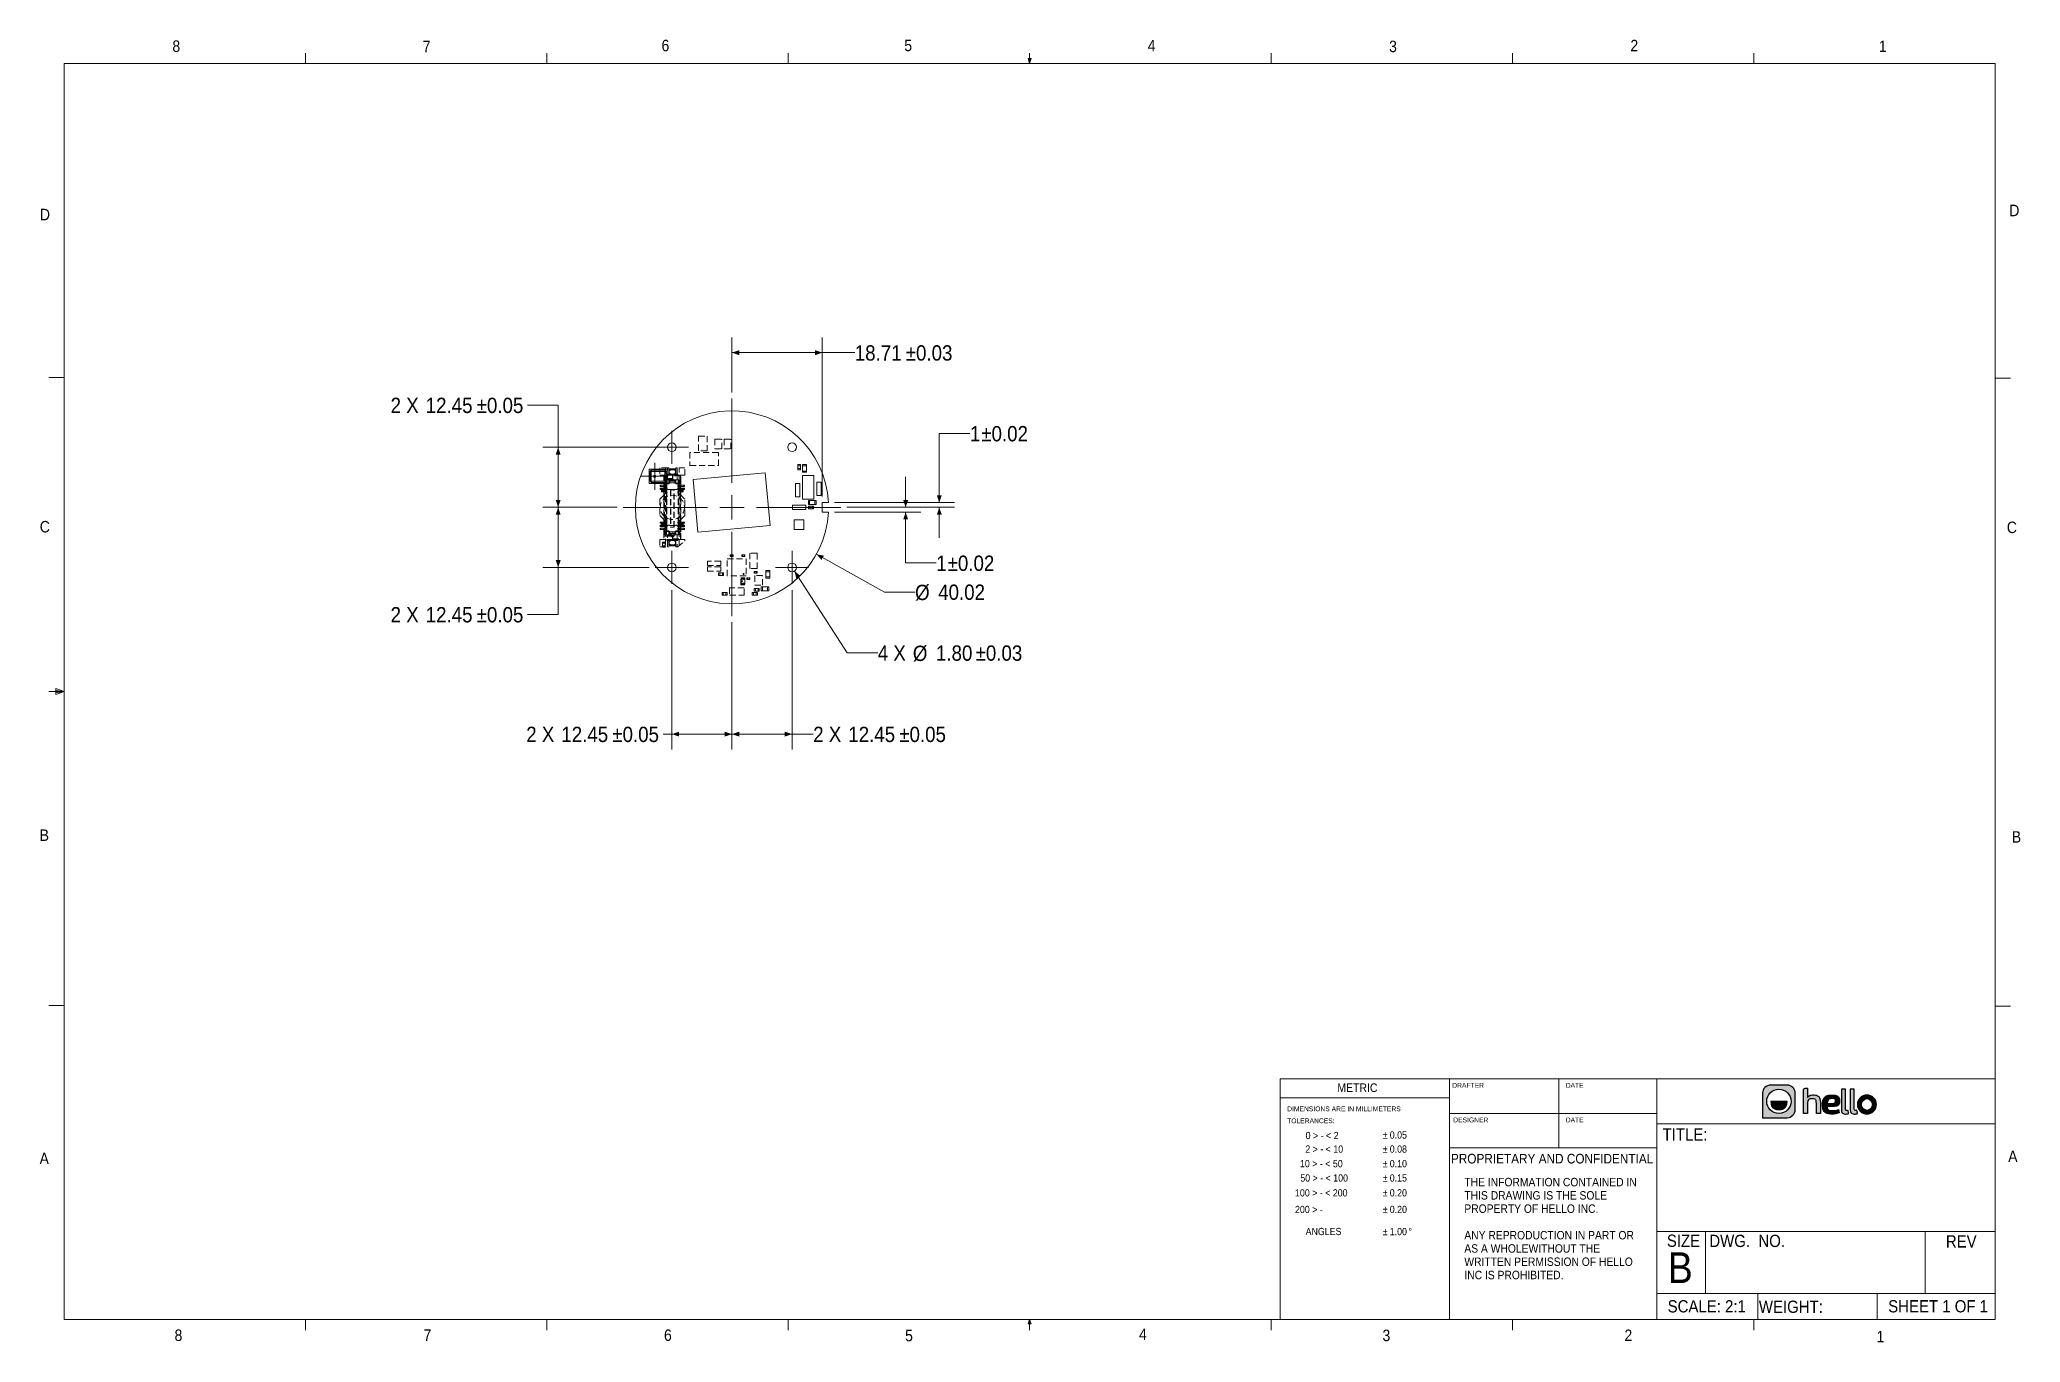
# Model space of a CAD drawing. Header units: millimetres. Extents: x 11 to 421, y 5 to 275.
import ezdxf

# ---------------------------------------------------------------- set-up
doc = ezdxf.new("R2010")
doc.units = ezdxf.units.MM
doc.linetypes.add('HIDDEN', pattern=[1.905, 1.27, -0.635])
doc.layers.add('LOCKUP', color=179, linetype='Continuous')
doc.styles.add('SLDTEXTSTYLE0', font='GOTHIC.TTF', dxfattribs={"width": 0.913})
doc.styles.add('SLDTEXTSTYLE1', font='GOTHIC.TTF', dxfattribs={"width": 0.913})
doc.dimstyles.new('SLDDIMSTYLE0', dxfattribs={"dimtxt": 3.175, "dimasz": 1.5, "dimexe": 0, "dimexo": 0.0625, "dimgap": 0.79375, "dimtad": 0, "dimtih": 1, "dimtoh": 1, "dimrnd": 1e-09, "dimzin": 4, "dimdsep": 46, "dimtxsty": 'SLDTEXTSTYLE0', "dimsah": 1, "dimcen": 0, "dimadec": 0, "dimazin": 1, "dimtol": 1, "dimtp": 0.03, "dimtm": 0.03, "dimtfac": 1, "dimtofl": 0, "dimtmove": 0, "dimatfit": 3, "dimfxl": 1, "dimfrac": 2, "dimtolj": 1, "dimarcsym": 0})
doc.dimstyles.new('SLDDIMSTYLE1', dxfattribs={"dimtxt": 3.175, "dimasz": 1.5, "dimexe": 0, "dimexo": 0.0625, "dimgap": 0.79375, "dimtad": 0, "dimtih": 1, "dimtoh": 1, "dimrnd": 1e-09, "dimzin": 12, "dimdsep": 46, "dimtxsty": 'SLDTEXTSTYLE0', "dimsah": 1, "dimcen": 0.09, "dimadec": 0, "dimazin": 3, "dimtol": 1, "dimtp": 0.02, "dimtm": 0.02, "dimtfac": 1, "dimtmove": 0, "dimatfit": 0, "dimfxl": 1, "dimfrac": 2, "dimtolj": 1, "dimarcsym": 0})
doc.dimstyles.new('SLDDIMSTYLE2', dxfattribs={"dimtxt": 3.175, "dimasz": 1.5, "dimexe": 0, "dimexo": 0.0625, "dimgap": 0.79375, "dimtad": 0, "dimtih": 1, "dimtoh": 1, "dimrnd": 1e-09, "dimzin": 12, "dimdsep": 46, "dimtxsty": 'SLDTEXTSTYLE0', "dimsah": 1, "dimcen": 0.09, "dimadec": 0, "dimazin": 3, "dimtol": 1, "dimtp": 0.03, "dimtm": 0.03, "dimtfac": 1, "dimtofl": 0, "dimtmove": 0, "dimatfit": 3, "dimfxl": 1, "dimfrac": 2, "dimtolj": 1, "dimarcsym": 0})
doc.dimstyles.new('SLDDIMSTYLE3', dxfattribs={"dimtxt": 3.175, "dimasz": 1.5, "dimexe": 0, "dimexo": 0.0625, "dimgap": 0.79375, "dimtad": 0, "dimtih": 1, "dimtoh": 1, "dimrnd": 1e-09, "dimzin": 12, "dimdsep": 46, "dimtxsty": 'SLDTEXTSTYLE0', "dimsah": 1, "dimcen": 0, "dimadec": 0, "dimazin": 3, "dimtfac": 1, "dimtofl": 0, "dimtmove": 0, "dimatfit": 3, "dimfxl": 1, "dimfrac": 2, "dimtolj": 1, "dimtzin": 12, "dimarcsym": 0})
doc.dimstyles.new('SLDDIMSTYLE4', dxfattribs={"dimtxt": 3.175, "dimasz": 1.5, "dimexe": 0, "dimexo": 0.0625, "dimgap": 0.79375, "dimtad": 0, "dimtih": 1, "dimtoh": 1, "dimrnd": 1e-09, "dimzin": 12, "dimdsep": 46, "dimtxsty": 'SLDTEXTSTYLE0', "dimsah": 1, "dimcen": 0.09, "dimadec": 0, "dimazin": 3, "dimtol": 1, "dimtp": 0.05, "dimtm": 0.05, "dimtfac": 1, "dimtofl": 0, "dimtmove": 0, "dimatfit": 3, "dimfxl": 1, "dimfrac": 2, "dimtolj": 1, "dimarcsym": 0})

msp = doc.modelspace()

# ---------------------------------------------------------------- texts
at = {"color": 7, "linetype": 'Continuous', "lineweight": 0, "attachment_point": 1}
for s, insert, char_height, style in [('8', (38.331, 275.092), 2.381, 'SLDTEXTSTYLE0'), ('7', (90.195, 275.02), 2.381, 'SLDTEXTSTYLE0'), ('6', (139.667, 275.225), 2.381, 'SLDTEXTSTYLE0'), ('5', (189.959, 275.239), 2.381, 'SLDTEXTSTYLE0'), ('4', (240.393, 275.198), 2.381, 'SLDTEXTSTYLE0'), ('3', (290.391, 275.042), 2.381, 'SLDTEXTSTYLE0'), ('2', (340.385, 275.212), 2.381, 'SLDTEXTSTYLE0'), ('1', (391.856, 275.056), 2.381, 'SLDTEXTSTYLE0'), ('D', (10.887, 240.194), 2.381, 'SLDTEXTSTYLE0'), ('D', (418.879, 241.043), 2.381, 'SLDTEXTSTYLE0'), ('C', (10.854, 175.495), 2.381, 'SLDTEXTSTYLE0'), ('C', (418.368, 175.361), 2.381, 'SLDTEXTSTYLE0'), ('B', (10.831, 111.561), 2.381, 'SLDTEXTSTYLE0'), ('B', (419.392, 111.201), 2.381, 'SLDTEXTSTYLE0'), ('METRIC', (279.668, 58.92), 1.778, 'SLDTEXTSTYLE0'), ('DRAFTER', (303.472, 59.02), 1, 'SLDTEXTSTYLE0'), ('DATE', (326.987, 59.02), 1, 'SLDTEXTSTYLE0'), ('DESIGNER', (303.681, 51.851), 1, 'SLDTEXTSTYLE0'), ('DATE', (326.987, 51.851), 1, 'SLDTEXTSTYLE0'), ('TITLE:', (347.05, 49.622), 2.54, 'SLDTEXTSTYLE0'), ('2 > - < 10', (273.039, 46.066), 1.5, 'SLDTEXTSTYLE0'), ('0 > - < 2', (273.111, 48.872), 1.5, 'SLDTEXTSTYLE0'), ('A', (10.821, 44.571), 2.381, 'SLDTEXTSTYLE0'), ('10 > - < 50', (271.93, 43.042), 1.5, 'SLDTEXTSTYLE0'), ('PROPRIETARY AND CONFIDENTIAL', (303.204, 44.327), 2, 'SLDTEXTSTYLE1'), ('A', (418.645, 44.997), 2.381, 'SLDTEXTSTYLE0'), ('100 > - < 200', (270.895, 36.992), 1.5, 'SLDTEXTSTYLE0'), ('50 > - < 100', (272.004, 40.071), 1.5, 'SLDTEXTSTYLE0'), ('200 > - ', (270.895, 33.548), 1.5, 'SLDTEXTSTYLE0'), ('ANGLES', (273.1, 28.984), 1.5, 'SLDTEXTSTYLE0'), ('SIZE', (347.936, 27.587), 2.54, 'SLDTEXTSTYLE0'), ('DWG.  NO.', (356.737, 27.551), 2.54, 'SLDTEXTSTYLE0'), ('REV', (405.742, 27.452), 2.54, 'SLDTEXTSTYLE0'), ('B', (348.137, 23.909), 6.35, 'SLDTEXTSTYLE1'), ('SCALE: 2:1', (348.105, 13.994), 2.54, 'SLDTEXTSTYLE0'), ('WEIGHT: ', (366.997, 13.907), 2.54, 'SLDTEXTSTYLE0'), ('SHEET 1 OF 1', (393.788, 14.002), 2.54, 'SLDTEXTSTYLE0'), ('8', (38.78, 7.921), 2.381, 'SLDTEXTSTYLE0'), ('7', (90.359, 7.929), 2.381, 'SLDTEXTSTYLE0'), ('6', (140.178, 7.939), 2.381, 'SLDTEXTSTYLE0'), ('5', (190.122, 7.861), 2.381, 'SLDTEXTSTYLE0'), ('4', (238.592, 8.118), 2.381, 'SLDTEXTSTYLE0'), ('3', (289.021, 7.887), 2.381, 'SLDTEXTSTYLE0'), ('2', (339.148, 7.908), 2.381, 'SLDTEXTSTYLE0'), ('1', (391.371, 7.627), 2.381, 'SLDTEXTSTYLE0')]:
    msp.add_mtext(s, dxfattribs=dict(at, insert=insert, char_height=char_height, style=style))

# ---------------------------------------------------------------- blocks, each defined once
blk = doc.blocks.new('SW_NOTE_0')
at = {"color": 0, "linetype": 'Continuous', "lineweight": 0, "char_height": 1.75, "attachment_point": 1, "style": 'SLDTEXTSTYLE0'}
for s, insert in [('THE INFORMATION CONTAINED IN ', (0, 2.24)), ('THIS DRAWING IS THE SOLE ', (0, -0.51)), ('PROPERTY OF HELLO INC.  ', (0, -3.26)), ('ANY REPRODUCTION IN PART OR ', (0, -8.76)), ('AS A WHOLEWITHOUT THE ', (0, -11.51)), ('WRITTEN PERMISSION OF HELLO ', (0, -14.26)), ('INC IS PROHIBITED.', (0, -17.01))]:
    blk.add_mtext(s, dxfattribs=dict(at, insert=insert))
blk = doc.blocks.new('SW_NOTE_1')
at = {"color": 0, "linetype": 'Continuous', "lineweight": 0, "char_height": 1, "attachment_point": 1, "style": 'SLDTEXTSTYLE0'}
for s, insert in [('DIMENSIONS ARE IN MILLIMETERS', (0, 1.28)), ('TOLERANCES:', (0, -1.19))]:
    blk.add_mtext(s, dxfattribs=dict(at, insert=insert))
blk = doc.blocks.new('SW_NOTE_2')
at = {"color": 0, "linetype": 'Continuous', "lineweight": 0, "char_height": 1.5, "attachment_point": 1, "style": 'SLDTEXTSTYLE0'}
for s, insert in [('%%p', (0, 1.92)), ('0.05', (1.43, 1.92))]:
    blk.add_mtext(s, dxfattribs=dict(at, insert=insert))
blk = doc.blocks.new('SW_NOTE_3')
at = {"color": 0, "linetype": 'Continuous', "lineweight": 0, "char_height": 1.5, "attachment_point": 1, "style": 'SLDTEXTSTYLE0'}
for s, insert in [('%%p', (0, 1.92)), ('0.08', (1.43, 1.92))]:
    blk.add_mtext(s, dxfattribs=dict(at, insert=insert))
blk = doc.blocks.new('SW_NOTE_4')
at = {"color": 0, "linetype": 'Continuous', "lineweight": 0, "char_height": 1.5, "attachment_point": 1, "style": 'SLDTEXTSTYLE0'}
for s, insert in [('%%p', (0, 1.92)), ('0.10', (1.43, 1.92))]:
    blk.add_mtext(s, dxfattribs=dict(at, insert=insert))
blk = doc.blocks.new('SW_NOTE_5')
at = {"color": 0, "linetype": 'Continuous', "lineweight": 0, "char_height": 1.5, "attachment_point": 1, "style": 'SLDTEXTSTYLE0'}
for s, insert in [('%%p', (0, 1.92)), ('0.15', (1.43, 1.92))]:
    blk.add_mtext(s, dxfattribs=dict(at, insert=insert))
blk = doc.blocks.new('SW_NOTE_6')
at = {"color": 0, "linetype": 'Continuous', "lineweight": 0, "char_height": 1.5, "attachment_point": 1, "style": 'SLDTEXTSTYLE0'}
for s, insert in [('%%p', (0, 1.92)), ('0.20', (1.43, 1.92))]:
    blk.add_mtext(s, dxfattribs=dict(at, insert=insert))
blk = doc.blocks.new('SW_NOTE_7')
at = {"color": 0, "linetype": 'Continuous', "lineweight": 0, "char_height": 1.5, "attachment_point": 1, "style": 'SLDTEXTSTYLE0'}
for s, insert in [('%%p', (0, 1.92)), ('0.20', (1.43, 1.92))]:
    blk.add_mtext(s, dxfattribs=dict(at, insert=insert))
blk = doc.blocks.new('SW_NOTE_8')
at = {"color": 0, "linetype": 'Continuous', "lineweight": 0, "char_height": 1.5, "attachment_point": 1, "style": 'SLDTEXTSTYLE0'}
for s, insert in [('%%p', (0, 1.92)), ('1.00', (1.43, 1.92)), ('%%d', (5.31, 1.92))]:
    blk.add_mtext(s, dxfattribs=dict(at, insert=insert))
blk = doc.blocks.new('_D')
at = {"color": 7, "linetype": 'Continuous', "lineweight": 0}
for p, q in [((167.2, 165.11), (178.11, 148.15)), ((178.11, 148.15), (184.46, 148.15))]:
    blk.add_line(p, q, dxfattribs=at)
blk.add_solid([(167.2, 165.11), (167.58, 163.58), (168.43, 164.13)], dxfattribs=at)
at = {"color": 7, "linetype": 'Continuous', "lineweight": 0, "char_height": 3.175, "attachment_point": 1, "style": 'SLDTEXTSTYLE0'}
for s, insert in [('4 X ', (184.46, 149.7, -61.41)), ('%%c', (191.73, 149.65, -61.41)), ('1.80', (196.52, 149.7, -61.41)), ('±0.03', (204.73, 149.7, -61.41))]:
    blk.add_mtext(s, dxfattribs=dict(at, insert=insert))
blk = doc.blocks.new('_D_1')
at = {"color": 7, "linetype": 'Continuous', "lineweight": 0}
for p, q in [((203.56, 193.63), (197.21, 193.63)), ((197.21, 193.63), (197.21, 179.32)), ((175.51, 179.32), (200.39, 179.32)), ((178.08, 178.32), (200.39, 178.32)), ((197.21, 178.32), (197.21, 171.97))]:
    blk.add_line(p, q, dxfattribs=at)
for points in [[(197.21, 179.32), (197.72, 180.82), (196.7, 180.82)], [(197.21, 178.32), (196.7, 176.82), (197.72, 176.82)]]:
    blk.add_solid(points, dxfattribs=at)
at = {"color": 7, "linetype": 'Continuous', "lineweight": 0, "attachment_point": 1, "style": 'SLDTEXTSTYLE0'}
for s, insert, char_height in [('1', (203.56, 195.17, -61.41), 3.17), ('±0.02', (205.91, 195.17, -61.41), 3.175)]:
    blk.add_mtext(s, dxfattribs=dict(at, insert=insert, char_height=char_height))
blk = doc.blocks.new('_D_2')
at = {"color": 7, "linetype": 'Continuous', "lineweight": 0}
for p, q in [((190.24, 178.32), (190.24, 184.67)), ((175.51, 177.32), (193.42, 177.32)), ((178.08, 178.32), (193.42, 178.32)), ((190.24, 166.79), (190.24, 177.32)), ((196.59, 166.79), (190.24, 166.79))]:
    blk.add_line(p, q, dxfattribs=at)
for points in [[(190.24, 178.32), (190.75, 179.82), (189.74, 179.82)], [(190.24, 177.32), (189.74, 175.82), (190.75, 175.82)]]:
    blk.add_solid(points, dxfattribs=at)
at = {"color": 7, "linetype": 'Continuous', "lineweight": 0, "attachment_point": 1, "style": 'SLDTEXTSTYLE0'}
for s, insert, char_height in [('1', (196.59, 168.32, -61.41), 3.17), ('±0.02', (198.94, 168.32, -61.41), 3.175)]:
    blk.add_mtext(s, dxfattribs=dict(at, insert=insert, char_height=char_height))
blk = doc.blocks.new('_D_3')
at = {"color": 7, "linetype": 'Continuous', "lineweight": 0}
for p, q in [((154.26, 202.13), (154.26, 213.55)), ((172.98, 180.59), (172.98, 213.55)), ((154.26, 210.38), (172.98, 210.38)), ((172.98, 210.38), (179.7, 210.38))]:
    blk.add_line(p, q, dxfattribs=at)
for points in [[(154.26, 210.38), (155.76, 209.87), (155.76, 210.89)], [(172.98, 210.38), (171.48, 210.89), (171.48, 209.87)]]:
    blk.add_solid(points, dxfattribs=at)
at = {"color": 7, "linetype": 'Continuous', "lineweight": 0, "char_height": 3.175, "attachment_point": 1, "style": 'SLDTEXTSTYLE0'}
for s, insert in [('18.71', (179.7, 211.91, -61.41)), ('±0.03', (190.26, 211.91, -61.41))]:
    blk.add_mtext(s, dxfattribs=dict(at, insert=insert))
blk = doc.blocks.new('_D_4')
at = {"color": 7, "linetype": 'Continuous', "lineweight": 0}
for p, q in [((171.75, 168.59), (185.84, 160.76)), ((185.84, 160.76), (192.19, 160.76))]:
    blk.add_line(p, q, dxfattribs=at)
blk.add_solid([(171.75, 168.59), (172.81, 167.42), (173.31, 168.31)], dxfattribs=at)
at = {"color": 7, "linetype": 'Continuous', "lineweight": 0, "char_height": 3.175, "attachment_point": 1, "style": 'SLDTEXTSTYLE0'}
for s, insert in [('%%c', (192.19, 162.27, -61.41)), ('40.02', (196.98, 162.32, -61.41))]:
    blk.add_mtext(s, dxfattribs=dict(at, insert=insert))
blk = doc.blocks.new('_D_5')
at = {"color": 7, "linetype": 'Continuous', "lineweight": 0}
for p, q in [((166.71, 161.16), (166.71, 128.14)), ((154.26, 154.5), (154.26, 128.14)), ((154.26, 131.31), (166.71, 131.31)), ((166.71, 131.31), (171.09, 131.31))]:
    blk.add_line(p, q, dxfattribs=at)
for points in [[(154.26, 131.31), (155.76, 130.81), (155.76, 131.82)], [(166.71, 131.31), (165.21, 131.82), (165.21, 130.81)]]:
    blk.add_solid(points, dxfattribs=at)
at = {"color": 7, "linetype": 'Continuous', "lineweight": 0, "char_height": 3.175, "attachment_point": 1, "style": 'SLDTEXTSTYLE0'}
for s, insert in [('2 X ', (171.09, 132.85, -61.41)), ('12.45', (178.36, 132.85, -61.41)), ('±0.05', (188.92, 132.85, -61.41))]:
    blk.add_mtext(s, dxfattribs=dict(at, insert=insert))
blk = doc.blocks.new('_D_6')
at = {"color": 7, "linetype": 'Continuous', "lineweight": 0}
for p, q in [((141.82, 161.16), (141.82, 128.14)), ((154.26, 154.5), (154.26, 128.14)), ((141.82, 131.31), (140, 131.31)), ((154.26, 131.31), (141.82, 131.31))]:
    blk.add_line(p, q, dxfattribs=at)
for points in [[(141.82, 131.31), (143.32, 130.81), (143.32, 131.82)], [(154.26, 131.31), (152.76, 131.82), (152.76, 130.81)]]:
    blk.add_solid(points, dxfattribs=at)
at = {"color": 7, "linetype": 'Continuous', "lineweight": 0, "char_height": 3.175, "attachment_point": 1, "style": 'SLDTEXTSTYLE0'}
for s, insert in [('2 X ', (111.64, 132.85, -61.41)), ('12.45', (118.91, 132.85, -61.41)), ('±0.05', (129.47, 132.85, -61.41))]:
    blk.add_mtext(s, dxfattribs=dict(at, insert=insert))
blk = doc.blocks.new('_D_7')
at = {"color": 7, "linetype": 'Continuous', "lineweight": 0}
for p, q in [((130.45, 178.32), (115.08, 178.32)), ((118.26, 165.87), (118.26, 178.32)), ((137.11, 165.87), (115.08, 165.87)), ((118.26, 156.12), (118.26, 165.87)), ((111.91, 156.12), (118.26, 156.12))]:
    blk.add_line(p, q, dxfattribs=at)
for points in [[(118.26, 178.32), (117.75, 176.82), (118.76, 176.82)], [(118.26, 165.87), (118.76, 167.37), (117.75, 167.37)]]:
    blk.add_solid(points, dxfattribs=at)
at = {"color": 7, "linetype": 'Continuous', "lineweight": 0, "char_height": 3.175, "attachment_point": 1, "style": 'SLDTEXTSTYLE0'}
for s, insert in [('2 X ', (83.54, 157.65, -61.41)), ('12.45', (90.81, 157.65, -61.41)), ('±0.05', (101.37, 157.65, -61.41))]:
    blk.add_mtext(s, dxfattribs=dict(at, insert=insert))
blk = doc.blocks.new('_D_8')
at = {"color": 7, "linetype": 'Continuous', "lineweight": 0}
for p, q in [((111.91, 199.51), (118.26, 199.51)), ((118.26, 199.51), (118.26, 190.76)), ((140.55, 190.76), (115.08, 190.76)), ((118.26, 178.32), (118.26, 190.76)), ((130.45, 178.32), (115.08, 178.32))]:
    blk.add_line(p, q, dxfattribs=at)
for points in [[(118.26, 190.76), (117.75, 189.26), (118.76, 189.26)], [(118.26, 178.32), (118.76, 179.82), (117.75, 179.82)]]:
    blk.add_solid(points, dxfattribs=at)
at = {"color": 7, "linetype": 'Continuous', "lineweight": 0, "char_height": 3.175, "attachment_point": 1, "style": 'SLDTEXTSTYLE0'}
for s, insert in [('2 X ', (83.54, 201.04, -61.41)), ('12.45', (90.81, 201.04, -61.41)), ('±0.05', (101.37, 201.04, -61.41))]:
    blk.add_mtext(s, dxfattribs=dict(at, insert=insert))
blk = doc.blocks.new('SW_CENTERMARKSYMBOL_0')
at = {"color": 0, "linetype": 'Continuous', "lineweight": 0}
for p, q in [((-2.54, 0), (-2.79, 0)), ((0, 0), (-2.54, 0)), ((0, 2.54), (0, 2.79)), ((0, 0), (0, 2.54)), ((0, 0), (0, -2.54)), ((0, 0), (2.54, 0)), ((2.54, 0), (2.79, 0)), ((0, -2.54), (0, -2.79))]:
    blk.add_line(p, q, dxfattribs=at)
blk = doc.blocks.new('SW_CENTERMARKSYMBOL_1')
at = {"color": 0, "linetype": 'Continuous', "lineweight": 0}
for p, q in [((-2.54, 0), (-3.41, 0)), ((0, 0), (-2.54, 0)), ((0, 2.54), (0, 3.41)), ((0, 0), (0, 2.54)), ((0, 0), (0, -2.54)), ((0, 0), (2.54, 0)), ((2.54, 0), (3.41, 0)), ((0, -2.54), (0, -3.41))]:
    blk.add_line(p, q, dxfattribs=at)
blk = doc.blocks.new('SW_CENTERMARKSYMBOL_2')
at = {"color": 0, "linetype": 'Continuous', "lineweight": 0}
for p, q in [((-2.54, 0), (-3.44, 0)), ((0, 0), (-2.54, 0)), ((0, 2.54), (0, 3.44)), ((0, 0), (0, 2.54)), ((0, 0), (0, -2.54)), ((0, 0), (2.54, 0)), ((2.54, 0), (3.44, 0)), ((0, -2.54), (0, -3.44))]:
    blk.add_line(p, q, dxfattribs=at)
blk = doc.blocks.new('SW_CENTERMARKSYMBOL_3')
at = {"color": 0, "linetype": 'Continuous', "lineweight": 0}
for p, q in [((-2.54, 0), (-3.44, 0)), ((0, 0), (-2.54, 0)), ((0, 2.54), (0, 3.44)), ((0, 0), (0, 2.54)), ((0, 0), (0, -2.54)), ((0, 0), (2.54, 0)), ((2.54, 0), (3.44, 0)), ((0, -2.54), (0, -3.44))]:
    blk.add_line(p, q, dxfattribs=at)
blk = doc.blocks.new('SW_CENTERMARKSYMBOL_4')
at = {"color": 0, "linetype": 'Continuous', "lineweight": 0}
for p, q in [((0, 5.08), (0, 22.55)), ((-5.08, 0), (-22.55, 0)), ((0, 0), (-2.54, 0)), ((0, 0), (0, 2.54)), ((0, 0), (0, -2.54)), ((0, 0), (2.54, 0)), ((5.08, 0), (22.55, 0)), ((0, -5.08), (0, -22.55))]:
    blk.add_line(p, q, dxfattribs=at)

# ---------------------------------------------------------------- dimensions: what is measured, and where the dimension line sits
at = {"color": 7, "linetype": 'Continuous', "lineweight": 0}
dim = msp.add_linear_dim(base=(172.9776, 210.3786), p1=(154.263, 200.8625), p2=(172.9776, 179.3156), dimstyle='SLDDIMSTYLE2', dxfattribs=at)
dim.commit()
dim.dimension.update_dxf_attribs({"geometry": '_D_3', "text_midpoint": (190.2448, 210.3786), "dimtype": 160})
for base, p1, p2, picture, middle in [((118.2561, 190.7607), (131.7161, 178.3156), (141.8179, 190.7607), '_D_8', (118.2561, 199.5051)), ((118.2561, 178.31565), (138.37788, 165.87057), (131.7161, 178.31565), '_D_7', (118.2561, 156.11945))]:
    dim = msp.add_linear_dim(base=base, p1=p1, p2=p2, angle=90, text='2 X <>', dimstyle='SLDDIMSTYLE4', dxfattribs=at)
    dim.commit()
    dim.dimension.update_dxf_attribs({"geometry": picture, "text_midpoint": middle, "dimtype": 160})
for base, p2, picture, middle in [((197.21, 179.316), (174.245, 179.316), '_D_1', (197.21, 193.635)), ((190.245, 177.316), (174.245, 177.316), '_D_2', (190.245, 166.787))]:
    dim = msp.add_linear_dim(base=base, p1=(176.81, 178.316), p2=p2, angle=90, dimstyle='SLDDIMSTYLE1', dxfattribs=at)
    dim.commit()
    dim.dimension.update_dxf_attribs({"geometry": picture, "text_midpoint": middle, "dimtype": 160})
dim = msp.add_radius_dim(center=(154.263, 178.316), mpoint=(171.75, 168.595), text='%%c40.02', dimstyle='SLDDIMSTYLE3', override={"dimpost": '<>'}, dxfattribs=at)
dim.commit()
dim.dimension.update_dxf_attribs({"geometry": '_D_4', "text_midpoint": (199.864, 160.761), "dimtype": 164})
dim = msp.add_diameter_dim_2p(p1=(166.221, 166.627), p2=(167.195, 165.114), text='4 X <>', dimstyle='SLDDIMSTYLE0', dxfattribs=at)
dim.commit()
dim.dimension.update_dxf_attribs({"geometry": '_D', "text_midpoint": (199.864, 148.152), "dimtype": 163})
for base, p1, p2, picture, middle in [((141.8179, 131.3133), (154.263, 155.7688), (141.8179, 162.4306), '_D_6', (125.8205, 131.3133)), ((166.70804, 131.31335), (154.26296, 155.76878), (166.70804, 162.43057), '_D_5', (185.27347, 131.31335))]:
    dim = msp.add_linear_dim(base=base, p1=p1, p2=p2, text='2 X <>', dimstyle='SLDDIMSTYLE4', dxfattribs=at)
    dim.commit()
    dim.dimension.update_dxf_attribs({"geometry": picture, "text_midpoint": middle, "dimtype": 160})

# ---------------------------------------------------------------- hatches: boundary and pattern name
at = {"layer": 'LOCKUP'}
h = msp.add_hatch(color=256, dxfattribs=at)
edge = h.paths.add_edge_path(flags=0)
edge.add_spline(control_points=[(374.53, 56.891), (374.53, 57.824), (373.773, 58.58), (372.84, 58.58)], knot_values=[0, 0, 0, 0, 1, 1, 1, 1], weights=[1, 1, 1, 1], degree=3, periodic=0)
edge.add_line((372.84, 58.58), (369.457, 58.58))
edge.add_spline(control_points=[(369.457, 58.58), (368.524, 58.58), (367.768, 57.824), (367.768, 56.891)], knot_values=[0, 0, 0, 0, 1, 1, 1, 1], weights=[1, 1, 1, 1], degree=3, periodic=0)
edge.add_line((367.768, 56.891), (367.768, 51.818))
edge.add_line((367.768, 51.818), (371.149, 51.818))
edge.add_line((371.149, 51.818), (372.84, 51.818))
edge.add_spline(control_points=[(372.84, 51.818), (373.773, 51.818), (374.53, 52.575), (374.53, 53.508)], knot_values=[0, 0, 0, 0, 1, 1, 1, 1], weights=[1, 1, 1, 1], degree=3, periodic=0)
edge.add_line((374.53, 53.508), (374.53, 56.891))
edge = h.paths.add_edge_path(flags=0)
edge.add_spline(control_points=[(371.149, 57.722), (372.542, 57.722), (373.672, 56.593), (373.672, 55.199), (373.672, 53.806), (372.542, 52.676), (371.149, 52.676)], knot_values=[0.0277778, 0.0277778, 0.0277778, 0.0277778, 0.0416667, 0.0416667, 0.0416667, 0.0555556, 0.0555556, 0.0555556, 0.0555556], weights=[1, 1, 1, 1, 1, 1, 1], degree=3, periodic=0)
edge.add_spline(control_points=[(371.149, 52.676), (369.755, 52.676), (368.626, 53.806), (368.626, 55.199), (368.626, 56.593), (369.755, 57.722), (371.149, 57.722)], knot_values=[0, 0, 0, 0, 0.0138889, 0.0138889, 0.0138889, 0.0277778, 0.0277778, 0.0277778, 0.0277778], weights=[1, 1, 1, 1, 1, 1, 1], degree=3, periodic=0)
h = msp.add_hatch(color=256, dxfattribs=at)
edge = h.paths.add_edge_path(flags=0)
edge.add_spline(control_points=[(376.221, 57.504), (376.221, 57.729), (376.403, 57.927), (376.645, 57.927)], knot_values=[0, 0, 0, 0, 1, 1, 1, 1], weights=[1, 1, 1, 1], degree=3, periodic=0)
edge.add_line((376.645, 57.927), (377.069, 57.927))
edge.add_line((377.069, 57.927), (377.069, 56.016))
edge.add_spline(control_points=[(377.069, 56.016), (377.439, 56.528), (378.233, 56.528), (379.184, 56.528), (379.774, 55.86), (379.774, 54.879)], knot_values=[0, 0, 0, 0, 1, 2, 3, 3, 3, 3], weights=[1, 1, 1, 1, 1, 1], degree=3, periodic=0)
edge.add_line((379.774, 54.879), (379.774, 52.682))
edge.add_line((379.774, 52.682), (378.926, 52.682))
edge.add_line((378.926, 52.682), (378.926, 54.758))
edge.add_spline(control_points=[(378.926, 54.758), (378.926, 55.312), (378.676, 55.754), (378.033, 55.754), (377.339, 55.754), (377.069, 55.233), (377.069, 54.548)], knot_values=[0, 0, 0, 0, 1, 2, 3, 4, 4, 4, 4], weights=[1, 1, 1, 1, 1, 1, 1], degree=3, periodic=0)
edge.add_line((377.069, 54.548), (377.069, 52.682))
edge.add_line((377.069, 52.682), (376.221, 52.682))
edge.add_line((376.221, 52.682), (376.221, 57.504))
h = msp.add_hatch(color=256, dxfattribs=at)
edge = h.paths.add_edge_path(flags=0)
edge.add_spline(control_points=[(385.438, 53.361), (385.379, 53.347), (385.274, 53.327), (385.182, 53.327), (385.053, 53.327), (384.944, 53.428), (384.944, 53.564)], knot_values=[0, 0, 0, 0, 1, 2, 3, 4, 4, 4, 4], weights=[1, 1, 1, 1, 1, 1, 1], degree=3, periodic=0)
edge.add_line((384.944, 53.564), (384.944, 57.726))
edge.add_line((384.944, 57.726), (384.097, 57.726))
edge.add_line((384.097, 57.726), (384.097, 53.412))
edge.add_spline(control_points=[(384.097, 53.412), (384.097, 52.932), (384.489, 52.579), (384.93, 52.579), (385.274, 52.579), (385.508, 52.652), (385.603, 52.689)], knot_values=[0, 0, 0, 0, 1, 2, 3, 4, 4, 4, 4], weights=[1, 1, 1, 1, 1, 1, 1], degree=3, periodic=0)
edge.add_line((385.603, 52.689), (385.438, 53.361))
h = msp.add_hatch(color=256, dxfattribs=at)
edge = h.paths.add_edge_path(flags=0)
edge.add_spline(control_points=[(387.267, 53.361), (387.207, 53.347), (387.102, 53.327), (387.01, 53.327), (386.881, 53.327), (386.773, 53.428), (386.773, 53.564)], knot_values=[0, 0, 0, 0, 1, 2, 3, 4, 4, 4, 4], weights=[1, 1, 1, 1, 1, 1, 1], degree=3, periodic=0)
edge.add_line((386.773, 53.564), (386.773, 57.726))
edge.add_line((386.773, 57.726), (385.925, 57.726))
edge.add_line((385.925, 57.726), (385.925, 53.412))
edge.add_spline(control_points=[(385.925, 53.412), (385.925, 52.932), (386.317, 52.579), (386.759, 52.579), (387.102, 52.579), (387.336, 52.652), (387.432, 52.689)], knot_values=[0, 0, 0, 0, 1, 2, 3, 4, 4, 4, 4], weights=[1, 1, 1, 1, 1, 1, 1], degree=3, periodic=0)
edge.add_line((387.432, 52.689), (387.267, 53.361))
h = msp.add_hatch(color=256, dxfattribs=at)
edge = h.paths.add_edge_path(flags=0)
edge.add_spline(control_points=[(369.459, 55.199), (369.459, 54.266), (370.216, 53.51), (371.149, 53.51), (372.082, 53.51), (372.838, 54.266), (372.838, 55.199)], knot_values=[0, 0, 0, 0, 1, 2, 3, 4, 4, 4, 4], weights=[1, 1, 1, 1, 1, 1, 1], degree=3, periodic=0)
edge.add_line((372.838, 55.199), (369.459, 55.199))
h = msp.add_hatch(color=256, dxfattribs=at)
edge = h.paths.add_edge_path(flags=0)
edge.add_spline(control_points=[(383.638, 52.857), (383.251, 52.676), (382.774, 52.579), (382.267, 52.579), (381.127, 52.579), (380.212, 53.226), (380.212, 54.518), (380.212, 55.751), (381.161, 56.518), (382.15, 56.518), (383.029, 56.518), (383.7, 56.1), (383.7, 55.284), (383.7, 54.468), (383.074, 54.125), (381.593, 54.125), (381.493, 54.125), (381.218, 54.134), (381.119, 54.139), (381.158, 53.887), (381.341, 53.292), (382.367, 53.292), (382.877, 53.292), (383.318, 53.447), (383.475, 53.519)], knot_values=[0, 0, 0, 0, 1, 2, 3, 4, 5, 6, 7, 8, 9, 10, 11, 12, 13, 14, 15, 16, 17, 18, 19, 20, 21, 22, 22, 22, 22], weights=[1, 1, 1, 1, 1, 1, 1, 1, 1, 1, 1, 1, 1, 1, 1, 1, 1, 1, 1, 1, 1, 1, 1, 1, 1], degree=3, periodic=0)
edge.add_line((383.475, 53.519), (383.638, 52.857))
edge = h.paths.add_edge_path(flags=0)
edge.add_spline(control_points=[(381.638, 54.743), (382.687, 54.743), (382.875, 55.007), (382.875, 55.299), (382.875, 55.487), (382.787, 55.774), (382.135, 55.775), (381.368, 55.775), (381.108, 55.006), (381.089, 54.768)], knot_values=[0, 0, 0, 0, 1, 2, 3, 4, 5, 6, 7, 7, 7, 7], weights=[1, 1, 1, 1, 1, 1, 1, 1, 1, 1], degree=3, periodic=0)
edge.add_spline(control_points=[(381.089, 54.768), (381.265, 54.743), (381.638, 54.743)], knot_values=[0, 0, 0, 1, 1, 1], weights=[1, 1, 1], degree=2, periodic=0)
h = msp.add_hatch(color=256, dxfattribs=at)
edge = h.paths.add_edge_path(flags=0)
edge.add_spline(control_points=[(389.384, 56.518), (388.297, 56.518), (387.415, 55.636), (387.415, 54.548), (387.415, 53.461), (388.297, 52.579), (389.384, 52.579)], knot_values=[0, 0, 0, 0, 0.0138889, 0.0138889, 0.0138889, 0.0277778, 0.0277778, 0.0277778, 0.0277778], weights=[1, 1, 1, 1, 1, 1, 1], degree=3, periodic=0)
edge.add_spline(control_points=[(389.384, 52.579), (390.472, 52.579), (391.354, 53.461), (391.354, 54.548), (391.354, 55.636), (390.472, 56.518), (389.384, 56.518)], knot_values=[0.0277778, 0.0277778, 0.0277778, 0.0277778, 0.0416667, 0.0416667, 0.0416667, 0.0555556, 0.0555556, 0.0555556, 0.0555556], weights=[1, 1, 1, 1, 1, 1, 1], degree=3, periodic=0)
edge = h.paths.add_edge_path(flags=0)
edge.add_spline(control_points=[(389.384, 55.772), (390.007, 55.772), (390.511, 55.224), (390.511, 54.548), (390.511, 53.872), (390.007, 53.324), (389.384, 53.324)], knot_values=[0.0277778, 0.0277778, 0.0277778, 0.0277778, 0.0416667, 0.0416667, 0.0416667, 0.0555556, 0.0555556, 0.0555556, 0.0555556], weights=[1, 1, 1, 1, 1, 1, 1], degree=3, periodic=0)
edge.add_spline(control_points=[(389.384, 53.324), (388.762, 53.324), (388.257, 53.872), (388.257, 54.548), (388.257, 55.224), (388.762, 55.772), (389.384, 55.772)], knot_values=[0, 0, 0, 0, 0.0138889, 0.0138889, 0.0138889, 0.0277778, 0.0277778, 0.0277778, 0.0277778], weights=[1, 1, 1, 1, 1, 1, 1], degree=3, periodic=0)

# ---------------------------------------------------------------- linework, layer by layer
at = {"color": 7, "linetype": 'Continuous', "lineweight": 0}
for p, q in [((65.907, 270.309), (65.907, 272.463)), ((115.913, 270.309), (115.913, 272.463)), ((165.919, 270.309), (165.919, 272.463)), ((215.925, 270.309), (215.589, 271.374)), ((216.244, 271.374), (215.589, 271.374)), ((215.747, 271.374), (215.925, 270.309)), ((215.925, 270.309), (215.925, 272.463)), ((215.925, 270.309), (216.244, 271.374)), ((216.05, 271.374), (215.925, 270.309)), ((265.932, 270.309), (265.932, 272.463)), ((315.938, 270.309), (315.938, 272.463)), ((365.944, 270.309), (365.944, 272.463)), ((15.907, 270.309), (415.957, 270.309)), ((15.907, 270.309), (15.907, 9.959)), ((415.957, 9.959), (415.957, 270.309)), ((15.907, 205.221), (12.732, 205.221)), ((415.957, 205.112), (419.132, 205.112)), ((15.907, 140.134), (12.732, 140.134)), ((14.2, 140.744), (14.2, 139.56)), ((15.907, 140.134), (14.2, 140.744)), ((15.907, 140.134), (14.2, 140.363)), ((15.907, 140.134), (14.2, 139.872)), ((15.907, 140.134), (14.2, 139.56)), ((15.907, 75.046), (12.732, 75.046)), ((415.957, 74.937), (419.132, 74.937)), ((267.831, 9.959), (267.831, 59.853)), ((267.831, 59.853), (415.957, 59.853)), ((302.919, 59.853), (302.919, 9.959)), ((325.562, 59.853), (325.562, 45.566)), ((345.885, 59.853), (345.885, 9.959)), ((302.919, 55.933), (267.831, 55.933)), ((325.562, 52.709), (302.919, 52.709)), ((325.562, 52.709), (345.885, 52.709)), ((345.885, 50.527), (415.957, 50.527)), ((302.919, 45.566), (345.885, 45.566)), ((345.885, 28.243), (415.957, 28.243)), ((355.932, 28.243), (355.932, 15.366)), ((401.43, 28.243), (401.43, 15.366)), ((345.885, 15.366), (415.957, 15.366)), ((366.793, 15.366), (366.793, 9.959)), ((391.48, 15.366), (391.48, 9.959)), ((415.957, 9.959), (15.907, 9.959)), ((65.907, 9.959), (65.907, 7.805)), ((115.913, 9.959), (115.913, 7.805)), ((165.919, 9.959), (165.919, 7.805)), ((215.589, 9.081), (215.925, 9.959)), ((216.244, 9.081), (215.589, 9.081)), ((215.925, 9.959), (215.925, 7.805)), ((215.925, 9.959), (216.244, 9.081)), ((265.932, 9.959), (265.932, 7.805)), ((315.938, 9.959), (315.938, 7.805)), ((365.944, 9.959), (365.944, 7.805))]:
    msp.add_line(p, q, dxfattribs=at)
at = {"color": 7, "linetype": 'HIDDEN', "lineweight": 0}
for p, q in [((147.356, 193.095), (149.106, 193.095)), ((147.356, 190.045), (147.356, 193.095)), ((149.106, 193.095), (149.106, 190.045)), ((145.542, 189.691), (145.542, 186.991)), ((151.442, 189.691), (145.542, 189.691)), ((149.106, 190.045), (147.356, 190.045)), ((150.736, 192.45), (150.736, 190.425)), ((150.736, 192.45), (152.136, 192.45)), ((150.736, 190.425), (152.136, 190.425)), ((151.442, 186.991), (151.442, 189.691)), ((152.136, 190.425), (152.136, 192.45)), ((152.641, 192.45), (154.041, 192.45)), ((152.641, 192.45), (152.641, 190.425)), ((152.641, 190.425), (154.041, 190.425)), ((154.041, 190.425), (154.041, 192.45)), ((139.307, 186.516), (139.307, 184.971)), ((140.907, 186.516), (139.307, 186.516)), ((139.307, 184.971), (140.117, 184.971)), ((140.117, 184.971), (140.117, 183.416)), ((140.507, 184.971), (140.117, 184.971)), ((140.507, 186.516), (140.507, 182.966)), ((140.782, 184.971), (140.782, 185.171)), ((140.782, 185.171), (140.807, 185.171)), ((140.807, 184.971), (140.782, 184.971)), ((140.807, 185.171), (140.807, 184.971)), ((140.807, 185.171), (141.157, 185.171)), ((141.157, 184.971), (140.807, 184.971)), ((140.907, 184.016), (140.907, 186.516)), ((140.907, 186.516), (141.157, 186.516)), ((141.157, 186.516), (141.157, 184.971)), ((141.157, 185.171), (141.222, 185.171)), ((141.222, 184.971), (141.157, 184.971)), ((141.222, 186.121), (141.222, 186.321)), ((141.222, 186.321), (141.422, 186.321)), ((141.422, 186.121), (141.222, 186.121)), ((141.222, 185.921), (141.222, 185.371)), ((141.422, 185.921), (141.222, 185.921)), ((141.222, 185.371), (141.422, 185.371)), ((141.222, 184.971), (141.222, 185.171)), ((141.222, 185.171), (141.422, 185.171)), ((141.422, 184.971), (141.222, 184.971)), ((142.392, 186.321), (141.422, 186.321)), ((141.422, 186.071), (141.422, 186.321)), ((142.392, 186.121), (141.422, 186.121)), ((142.392, 186.071), (141.422, 186.071)), ((141.422, 186.071), (141.422, 185.921)), ((141.422, 185.221), (141.422, 185.371)), ((142.392, 185.221), (141.422, 185.221)), ((141.422, 184.971), (141.422, 185.221)), ((141.422, 185.171), (142.392, 185.171)), ((142.392, 184.971), (141.422, 184.971)), ((141.907, 184.321), (141.907, 184.971)), ((142.007, 184.871), (141.907, 184.971)), ((143.597, 184.871), (142.007, 184.871)), ((142.007, 184.221), (142.007, 184.871)), ((142.392, 186.071), (142.392, 186.321)), ((142.392, 186.321), (142.592, 186.321)), ((142.592, 186.121), (142.392, 186.121)), ((142.392, 185.921), (142.392, 186.071)), ((142.592, 185.921), (142.392, 185.921)), ((142.392, 185.371), (142.392, 185.221)), ((142.392, 185.371), (142.592, 185.371)), ((142.392, 185.221), (142.392, 184.971)), ((142.392, 185.171), (142.592, 185.171)), ((142.592, 184.971), (142.392, 184.971)), ((142.592, 186.321), (142.592, 186.121)), ((142.592, 185.371), (142.592, 185.921)), ((142.592, 184.971), (142.592, 185.171)), ((142.592, 185.171), (142.657, 185.171)), ((142.592, 184.971), (142.657, 184.971)), ((142.657, 186.516), (142.657, 184.971)), ((142.657, 186.516), (142.907, 186.516)), ((142.657, 185.171), (143.007, 185.171)), ((143.007, 184.971), (142.657, 184.971)), ((142.907, 186.516), (142.907, 184.016)), ((144.507, 186.516), (142.907, 186.516)), ((143.007, 185.171), (143.032, 185.171)), ((143.007, 184.971), (143.007, 185.171)), ((143.032, 184.971), (143.007, 184.971)), ((143.032, 185.171), (143.032, 184.971)), ((143.032, 184.971), (143.307, 184.971)), ((143.307, 170.325), (143.307, 186.516)), ((143.697, 184.971), (143.307, 184.971)), ((143.697, 184.971), (143.597, 184.871)), ((143.597, 184.871), (143.597, 182.116)), ((143.697, 184.971), (144.507, 184.971)), ((143.697, 183.416), (143.697, 184.971)), ((144.507, 184.971), (144.507, 186.516)), ((145.542, 186.991), (151.442, 186.991)), ((139.307, 180.016), (140.217, 180.894)), ((139.407, 182.896), (139.407, 182.626)), ((139.407, 182.896), (139.507, 182.896)), ((139.407, 182.626), (139.507, 182.626)), ((139.407, 182.261), (139.407, 181.991)), ((139.407, 182.261), (139.507, 182.261)), ((139.407, 181.991), (139.507, 181.991)), ((139.507, 182.896), (139.507, 182.626)), ((139.507, 182.896), (139.557, 182.896)), ((139.507, 182.626), (139.557, 182.626)), ((139.507, 182.261), (139.507, 181.991)), ((139.507, 182.261), (139.557, 182.261)), ((139.507, 181.991), (139.557, 181.991)), ((139.557, 182.896), (139.557, 182.626)), ((139.557, 182.896), (140.327, 182.896)), ((139.557, 182.626), (140.327, 182.626)), ((139.557, 182.261), (139.557, 181.991)), ((139.557, 182.261), (140.327, 182.261)), ((139.557, 181.991), (140.327, 181.991)), ((139.647, 182.116), (139.647, 181.516)), ((139.647, 182.116), (139.789, 182.116)), ((139.647, 182.116), (139.647, 182.116)), ((139.647, 182.116), (139.647, 181.516)), ((139.647, 181.516), (139.806, 181.516)), ((139.647, 181.516), (139.647, 181.516)), ((139.789, 182.116), (139.8, 181.966)), ((139.789, 182.116), (139.989, 182.116)), ((139.806, 181.966), (139.8, 181.966)), ((139.806, 181.516), (139.806, 181.966)), ((139.938, 181.966), (139.806, 181.966)), ((139.806, 181.516), (139.938, 181.516)), ((139.847, 181.516), (139.847, 182.116)), ((139.847, 182.116), (139.847, 181.516)), ((139.967, 181.966), (139.938, 181.966)), ((139.938, 181.966), (139.938, 181.516)), ((139.938, 181.516), (139.967, 181.516)), ((139.967, 181.966), (139.967, 181.516)), ((140.266, 181.966), (139.967, 181.966)), ((139.967, 181.516), (140.266, 181.516)), ((139.989, 182.116), (139.999, 181.966)), ((139.989, 182.116), (140.057, 182.116)), ((140.002, 181.516), (140.002, 181.966)), ((140.006, 181.966), (140.006, 181.516)), ((140.057, 181.516), (140.057, 182.116)), ((140.057, 182.116), (140.217, 182.116)), ((140.066, 181.516), (140.066, 181.966)), ((141.907, 184.321), (140.117, 184.321)), ((140.117, 184.321), (140.217, 184.221)), ((140.117, 183.921), (140.367, 183.921)), ((140.117, 183.416), (140.407, 183.416)), ((140.117, 183.416), (140.117, 173.216)), ((140.117, 183.221), (140.367, 183.221)), ((140.117, 182.596), (140.417, 182.596)), ((140.117, 182.041), (140.27, 182.041)), ((140.117, 181.961), (140.417, 181.961)), ((140.117, 181.441), (140.27, 181.441)), ((140.217, 182.116), (140.217, 184.221)), ((140.217, 184.221), (142.007, 184.221)), ((140.217, 182.116), (140.217, 181.516)), ((140.217, 182.116), (140.572, 182.116)), ((140.217, 181.516), (140.217, 180.894)), ((140.217, 180.894), (140.572, 181.237)), ((140.217, 180.894), (140.217, 175.737)), ((140.266, 181.516), (140.266, 181.966)), ((140.266, 181.516), (140.572, 181.516)), ((140.677, 183.066), (140.267, 183.066)), ((140.267, 183.066), (140.267, 173.566)), ((140.705, 182.966), (140.267, 182.966)), ((140.27, 181.441), (140.27, 182.041)), ((140.327, 182.896), (140.327, 182.626)), ((140.327, 182.896), (140.589, 182.896)), ((140.327, 182.626), (140.589, 182.626)), ((140.327, 182.261), (140.327, 181.991)), ((140.327, 182.261), (140.589, 182.261)), ((140.327, 181.991), (140.589, 181.991)), ((140.367, 183.221), (140.367, 183.921)), ((140.407, 184.016), (140.907, 184.016)), ((140.407, 183.416), (140.407, 184.016)), ((140.407, 183.416), (140.407, 183.216)), ((140.407, 183.216), (141.207, 183.216)), ((140.413, 182.626), (140.413, 182.896)), ((140.413, 181.991), (140.413, 182.261)), ((140.417, 182.596), (140.417, 182.896)), ((140.417, 181.961), (140.417, 182.261)), ((140.467, 173.666), (140.467, 182.966)), ((140.56, 182.896), (140.56, 182.626)), ((140.56, 182.261), (140.56, 181.991)), ((140.572, 182.966), (140.572, 184.016)), ((140.572, 173.666), (140.572, 182.966)), ((140.572, 182.116), (140.967, 182.116)), ((140.572, 181.237), (140.86, 181.516)), ((140.572, 181.516), (140.86, 181.516)), ((140.574, 182.626), (140.574, 182.896)), ((140.574, 181.991), (140.574, 182.261)), ((140.589, 182.896), (140.589, 182.626)), ((140.589, 182.896), (140.736, 182.896)), ((140.589, 182.626), (140.736, 182.626)), ((140.589, 182.261), (140.589, 181.991)), ((140.589, 182.261), (140.736, 182.261)), ((140.589, 181.991), (140.736, 181.991)), ((140.674, 182.896), (140.674, 182.626)), ((140.674, 182.261), (140.674, 181.991)), ((140.677, 182.896), (140.677, 183.066)), ((140.677, 182.261), (140.677, 182.626)), ((140.677, 175.276), (140.677, 181.991)), ((140.705, 182.896), (140.705, 182.966)), ((140.735, 182.966), (140.705, 182.966)), ((140.705, 182.261), (140.705, 182.626)), ((140.705, 181.991), (140.705, 175.276)), ((140.707, 184.016), (140.707, 182.966)), ((141.372, 183.316), (140.707, 183.316)), ((140.707, 182.966), (140.707, 182.896)), ((140.707, 182.626), (140.707, 182.261)), ((140.707, 181.991), (140.707, 175.276)), ((140.735, 182.966), (140.735, 182.896)), ((140.735, 182.261), (140.735, 182.626)), ((140.735, 181.991), (140.735, 175.276)), ((140.736, 182.896), (140.736, 182.626)), ((140.736, 182.896), (140.777, 182.896)), ((140.736, 182.626), (140.777, 182.626)), ((140.736, 181.991), (140.736, 182.261)), ((140.736, 182.261), (140.777, 182.261)), ((140.736, 181.991), (140.777, 181.991)), ((140.777, 182.896), (140.777, 182.626)), ((140.777, 182.261), (140.777, 181.991)), ((141.207, 184.016), (140.907, 184.016)), ((140.967, 182.026), (140.967, 182.116)), ((141.287, 182.016), (140.977, 182.016)), ((141.207, 183.416), (141.207, 184.016)), ((141.207, 184.016), (141.372, 184.016)), ((142.607, 183.416), (141.207, 183.416)), ((141.207, 183.216), (141.207, 183.416)), ((141.287, 182.046), (141.287, 182.016)), ((142.527, 182.046), (141.287, 182.046)), ((141.372, 183.316), (141.372, 184.016)), ((141.372, 184.016), (142.442, 184.016)), ((142.442, 183.716), (141.372, 183.716)), ((142.257, 181.916), (141.557, 181.916)), ((141.557, 181.916), (141.557, 174.216)), ((141.607, 181.916), (141.607, 174.216)), ((142.007, 184.221), (141.907, 184.321)), ((142.207, 174.216), (142.207, 181.916)), ((142.257, 174.216), (142.257, 181.916)), ((142.442, 183.316), (142.442, 184.016)), ((142.442, 184.016), (142.607, 184.016)), ((143.107, 183.316), (142.442, 183.316)), ((142.527, 182.016), (142.527, 182.046)), ((142.837, 182.016), (142.527, 182.016)), ((142.607, 184.016), (142.607, 183.416)), ((142.907, 184.016), (142.607, 184.016)), ((142.607, 183.416), (142.607, 183.216)), ((142.607, 183.216), (143.407, 183.216)), ((142.847, 182.116), (142.847, 182.026)), ((142.847, 182.116), (143.242, 182.116)), ((142.907, 184.016), (143.407, 184.016)), ((142.954, 181.516), (143.242, 181.237)), ((142.954, 181.516), (143.242, 181.516)), ((143.037, 182.626), (143.037, 182.896)), ((143.037, 182.896), (143.077, 182.896)), ((143.037, 182.626), (143.077, 182.626)), ((143.037, 181.991), (143.037, 182.261)), ((143.037, 182.261), (143.077, 182.261)), ((143.037, 181.991), (143.077, 181.991)), ((143.077, 182.896), (143.077, 182.626)), ((143.077, 182.896), (143.224, 182.896)), ((143.077, 182.626), (143.224, 182.626)), ((143.077, 182.261), (143.077, 181.991)), ((143.077, 182.261), (143.224, 182.261)), ((143.077, 181.991), (143.224, 181.991)), ((143.107, 184.016), (143.107, 182.896)), ((143.107, 182.261), (143.107, 182.626)), ((143.107, 181.991), (143.107, 175.276)), ((143.14, 182.626), (143.14, 182.896)), ((143.14, 182.261), (143.14, 181.991)), ((143.224, 182.896), (143.224, 182.626)), ((143.224, 182.896), (143.487, 182.896)), ((143.224, 182.626), (143.487, 182.626)), ((143.224, 182.261), (143.224, 181.991)), ((143.224, 182.261), (143.487, 182.261)), ((143.224, 181.991), (143.487, 181.991)), ((143.24, 182.896), (143.24, 182.626)), ((143.24, 182.261), (143.24, 181.991)), ((143.242, 184.016), (143.242, 172.616)), ((143.242, 182.116), (143.597, 182.116)), ((143.242, 181.516), (143.547, 181.516)), ((143.242, 181.237), (143.597, 180.894)), ((143.253, 182.626), (143.253, 182.896)), ((143.253, 181.991), (143.253, 182.261)), ((143.397, 182.896), (143.397, 182.596)), ((143.397, 182.596), (143.697, 182.596)), ((143.397, 182.261), (143.397, 181.961)), ((143.397, 181.961), (143.697, 181.961)), ((143.4, 182.896), (143.4, 182.626)), ((143.4, 182.261), (143.4, 181.991)), ((143.407, 184.016), (143.407, 183.416)), ((143.407, 183.416), (143.697, 183.416)), ((143.407, 183.216), (143.407, 183.416)), ((143.447, 183.921), (143.697, 183.921)), ((143.447, 183.921), (143.447, 183.221)), ((143.447, 183.221), (143.697, 183.221)), ((143.487, 182.896), (143.487, 182.626)), ((143.487, 182.896), (144.257, 182.896)), ((143.487, 182.626), (144.257, 182.626)), ((143.487, 182.261), (143.487, 181.991)), ((143.487, 182.261), (144.257, 182.261)), ((143.487, 181.991), (144.257, 181.991)), ((143.544, 182.041), (143.544, 181.441)), ((143.697, 182.041), (143.544, 182.041)), ((143.544, 181.441), (143.697, 181.441)), ((143.847, 181.966), (143.547, 181.966)), ((143.547, 181.966), (143.547, 181.516)), ((143.547, 181.516), (143.847, 181.516)), ((143.597, 181.516), (143.597, 182.116)), ((143.597, 182.116), (143.757, 182.116)), ((143.597, 181.516), (143.597, 180.894)), ((143.597, 180.894), (144.507, 180.016)), ((143.597, 175.737), (143.597, 180.894)), ((143.697, 173.216), (143.697, 183.416)), ((143.747, 181.966), (143.747, 181.516)), ((143.757, 182.116), (143.757, 181.516)), ((143.757, 182.116), (143.825, 182.116)), ((143.808, 181.516), (143.808, 181.966)), ((143.811, 181.966), (143.811, 181.516)), ((143.814, 181.966), (143.825, 182.116)), ((143.825, 182.116), (144.024, 182.116)), ((143.847, 181.966), (143.847, 181.516)), ((143.876, 181.966), (143.847, 181.966)), ((143.847, 181.516), (143.876, 181.516)), ((143.876, 181.516), (143.876, 181.966)), ((144.007, 181.966), (143.876, 181.966)), ((143.876, 181.516), (144.007, 181.516)), ((143.967, 182.116), (143.967, 181.516)), ((143.967, 181.516), (143.967, 182.116)), ((144.007, 181.966), (144.007, 181.516)), ((144.014, 181.966), (144.007, 181.966)), ((144.007, 181.516), (144.166, 181.516)), ((144.024, 182.116), (144.014, 181.966)), ((144.166, 182.116), (144.024, 182.116)), ((144.166, 182.116), (144.166, 181.516)), ((144.166, 182.116), (144.167, 182.116)), ((144.166, 181.516), (144.167, 181.516)), ((144.167, 181.516), (144.167, 182.116)), ((144.257, 182.896), (144.257, 182.626)), ((144.257, 182.896), (144.307, 182.896)), ((144.257, 182.626), (144.307, 182.626)), ((144.257, 182.261), (144.257, 181.991)), ((144.257, 182.261), (144.307, 182.261)), ((144.257, 181.991), (144.307, 181.991)), ((144.307, 182.896), (144.307, 182.626)), ((144.307, 182.896), (144.407, 182.896)), ((144.307, 182.626), (144.407, 182.626)), ((144.307, 182.261), (144.307, 181.991)), ((144.307, 182.261), (144.407, 182.261)), ((144.307, 181.991), (144.407, 181.991)), ((144.407, 182.896), (144.407, 182.626)), ((144.407, 182.261), (144.407, 181.991)), ((139.307, 180.016), (139.307, 176.616)), ((140.217, 175.737), (139.307, 176.616)), ((144.507, 176.616), (143.597, 175.737)), ((144.507, 176.616), (144.507, 180.016)), ((139.407, 175.276), (139.407, 175.006)), ((139.407, 175.276), (139.507, 175.276)), ((139.407, 175.006), (139.507, 175.006)), ((139.407, 174.641), (139.407, 174.371)), ((139.407, 174.641), (139.507, 174.641)), ((139.407, 174.371), (139.507, 174.371)), ((139.407, 174.006), (139.407, 173.736)), ((139.407, 174.006), (139.507, 174.006)), ((139.407, 173.736), (139.507, 173.736)), ((139.507, 175.276), (139.507, 175.006)), ((139.507, 175.276), (139.557, 175.276)), ((139.507, 175.006), (139.557, 175.006)), ((139.507, 174.641), (139.507, 174.371)), ((139.507, 174.641), (139.557, 174.641)), ((139.507, 174.371), (139.557, 174.371)), ((139.507, 174.006), (139.507, 173.736)), ((139.507, 174.006), (139.557, 174.006)), ((139.507, 173.736), (139.557, 173.736)), ((139.557, 175.276), (139.557, 175.006)), ((139.557, 175.276), (140.327, 175.276)), ((139.557, 175.006), (140.327, 175.006)), ((139.557, 174.641), (139.557, 174.371)), ((139.557, 174.641), (140.327, 174.641)), ((139.557, 174.371), (140.327, 174.371)), ((139.557, 174.006), (139.557, 173.736)), ((139.557, 174.006), (140.327, 174.006)), ((139.557, 173.736), (140.327, 173.736)), ((139.647, 174.516), (139.647, 175.116)), ((139.647, 175.116), (139.806, 175.116)), ((139.647, 175.116), (139.647, 175.116)), ((139.647, 175.116), (139.647, 174.516)), ((139.647, 174.516), (139.789, 174.516)), ((139.647, 174.516), (139.647, 174.516)), ((139.789, 174.516), (139.8, 174.666)), ((139.789, 174.516), (139.989, 174.516)), ((139.8, 174.666), (139.806, 174.666)), ((139.806, 175.116), (139.806, 174.666)), ((139.806, 175.116), (139.938, 175.116)), ((139.806, 174.666), (139.938, 174.666)), ((139.847, 174.516), (139.847, 175.116)), ((139.847, 175.116), (139.847, 174.516)), ((139.938, 175.116), (139.938, 174.666)), ((139.938, 175.116), (139.967, 175.116)), ((139.938, 174.666), (139.967, 174.666)), ((139.967, 175.116), (139.967, 174.666)), ((139.967, 175.116), (140.266, 175.116)), ((139.967, 174.666), (140.266, 174.666)), ((139.999, 174.666), (139.989, 174.516)), ((139.989, 174.516), (140.057, 174.516)), ((140.002, 174.666), (140.002, 175.116)), ((140.006, 175.116), (140.006, 174.666)), ((140.057, 174.516), (140.057, 175.116)), ((140.057, 174.516), (140.217, 174.516)), ((140.066, 174.666), (140.066, 175.116)), ((140.27, 175.191), (140.117, 175.191)), ((140.117, 174.976), (140.417, 174.976)), ((140.117, 174.591), (140.27, 174.591)), ((140.117, 174.341), (140.417, 174.341)), ((140.117, 173.706), (140.417, 173.706)), ((140.117, 173.411), (140.367, 173.411)), ((140.117, 173.216), (140.117, 171.661)), ((140.407, 173.216), (140.117, 173.216)), ((140.117, 172.711), (140.367, 172.711)), ((140.217, 172.411), (140.117, 172.311)), ((140.217, 175.737), (140.217, 175.116)), ((140.572, 175.394), (140.217, 175.737)), ((140.217, 175.116), (140.217, 174.516)), ((140.217, 172.411), (140.217, 174.516)), ((140.217, 174.516), (140.572, 174.516)), ((142.007, 172.411), (140.217, 172.411)), ((140.266, 175.116), (140.572, 175.116)), ((140.266, 174.666), (140.266, 175.116)), ((140.267, 173.666), (140.705, 173.666)), ((140.267, 173.566), (140.677, 173.566)), ((140.27, 174.591), (140.27, 175.191)), ((140.327, 175.276), (140.327, 175.006)), ((140.327, 175.276), (140.589, 175.276)), ((140.327, 175.006), (140.589, 175.006)), ((140.327, 174.641), (140.327, 174.371)), ((140.327, 174.641), (140.589, 174.641)), ((140.327, 174.371), (140.589, 174.371)), ((140.327, 174.006), (140.327, 173.736)), ((140.327, 174.006), (140.589, 174.006)), ((140.327, 173.736), (140.589, 173.736)), ((140.367, 172.711), (140.367, 173.411)), ((141.207, 173.416), (140.407, 173.416)), ((140.407, 173.416), (140.407, 173.216)), ((140.407, 172.616), (140.407, 173.216)), ((140.907, 172.616), (140.407, 172.616)), ((140.413, 175.006), (140.413, 175.276)), ((140.413, 174.371), (140.413, 174.641)), ((140.413, 173.736), (140.413, 174.006)), ((140.417, 174.976), (140.417, 175.276)), ((140.417, 174.341), (140.417, 174.641)), ((140.417, 173.706), (140.417, 174.006)), ((140.507, 173.666), (140.507, 170.116)), ((140.56, 175.276), (140.56, 175.006)), ((140.56, 174.641), (140.56, 174.371)), ((140.56, 174.006), (140.56, 173.736)), ((140.86, 175.116), (140.572, 175.394)), ((140.572, 175.116), (140.86, 175.116)), ((140.572, 174.516), (140.967, 174.516)), ((140.572, 172.616), (140.572, 173.666)), ((140.574, 175.006), (140.574, 175.276)), ((140.574, 174.371), (140.574, 174.641)), ((140.574, 173.736), (140.574, 174.006)), ((140.589, 175.276), (140.589, 175.006)), ((140.589, 175.276), (140.736, 175.276)), ((140.589, 175.006), (140.736, 175.006)), ((140.589, 174.641), (140.589, 174.371)), ((140.589, 174.641), (140.736, 174.641)), ((140.589, 174.371), (140.736, 174.371)), ((140.589, 174.006), (140.589, 173.736)), ((140.589, 174.006), (140.736, 174.006)), ((140.589, 173.736), (140.736, 173.736)), ((140.674, 175.276), (140.674, 175.006)), ((140.674, 174.641), (140.674, 174.371)), ((140.674, 174.006), (140.674, 173.736)), ((140.677, 174.641), (140.677, 175.006)), ((140.677, 174.006), (140.677, 174.371)), ((140.677, 173.566), (140.677, 173.736)), ((140.705, 174.641), (140.705, 175.006)), ((140.705, 174.006), (140.705, 174.371)), ((140.705, 173.666), (140.705, 173.736)), ((140.705, 173.666), (140.735, 173.666)), ((140.707, 174.641), (140.707, 175.006)), ((140.707, 174.006), (140.707, 174.371)), ((140.707, 173.736), (140.707, 173.666)), ((140.707, 173.666), (140.707, 172.616)), ((140.707, 173.316), (141.372, 173.316)), ((140.735, 174.641), (140.735, 175.006)), ((140.735, 174.006), (140.735, 174.371)), ((140.735, 173.736), (140.735, 173.666)), ((140.736, 175.276), (140.736, 175.006)), ((140.736, 175.276), (140.777, 175.276)), ((140.736, 175.006), (140.777, 175.006)), ((140.736, 174.641), (140.736, 174.371)), ((140.736, 174.641), (140.777, 174.641)), ((140.736, 174.371), (140.777, 174.371)), ((140.736, 174.006), (140.736, 173.736)), ((140.736, 174.006), (140.777, 174.006)), ((140.736, 173.736), (140.777, 173.736)), ((140.777, 175.276), (140.777, 175.006)), ((140.777, 174.641), (140.777, 174.371)), ((140.777, 174.006), (140.777, 173.736)), ((140.907, 170.116), (140.907, 172.616)), ((140.907, 172.616), (141.507, 172.616)), ((140.967, 174.516), (140.967, 174.606)), ((140.977, 174.616), (141.287, 174.616)), ((141.207, 173.216), (141.207, 173.416)), ((142.607, 173.216), (141.207, 173.216)), ((141.207, 173.216), (141.207, 172.616)), ((141.287, 174.616), (141.287, 174.586)), ((141.287, 174.586), (142.527, 174.586)), ((141.372, 172.616), (141.372, 173.316)), ((141.372, 172.916), (142.442, 172.916)), ((142.307, 172.616), (141.507, 172.616)), ((141.557, 174.216), (142.257, 174.216)), ((142.007, 172.411), (141.907, 172.311)), ((142.007, 171.761), (142.007, 172.411)), ((142.307, 172.616), (142.907, 172.616)), ((142.442, 173.316), (143.107, 173.316)), ((142.442, 172.616), (142.442, 173.316)), ((142.527, 174.616), (142.837, 174.616)), ((142.527, 174.586), (142.527, 174.616)), ((143.407, 173.416), (142.607, 173.416)), ((142.607, 173.416), (142.607, 173.216)), ((142.607, 172.616), (142.607, 173.216)), ((142.847, 174.606), (142.847, 174.516)), ((142.847, 174.516), (143.242, 174.516)), ((142.907, 172.616), (142.907, 170.116)), ((143.407, 172.616), (142.907, 172.616)), ((143.242, 175.394), (142.954, 175.116)), ((142.954, 175.116), (143.242, 175.116)), ((143.037, 175.006), (143.037, 175.276)), ((143.037, 175.276), (143.077, 175.276)), ((143.037, 175.006), (143.077, 175.006)), ((143.037, 174.371), (143.037, 174.641)), ((143.037, 174.641), (143.077, 174.641)), ((143.037, 174.371), (143.077, 174.371)), ((143.037, 173.736), (143.037, 174.006)), ((143.037, 174.006), (143.077, 174.006)), ((143.037, 173.736), (143.077, 173.736)), ((143.077, 175.276), (143.077, 175.006)), ((143.077, 175.276), (143.224, 175.276)), ((143.077, 175.006), (143.224, 175.006)), ((143.077, 174.641), (143.077, 174.371)), ((143.077, 174.641), (143.224, 174.641)), ((143.077, 174.371), (143.224, 174.371)), ((143.077, 174.006), (143.077, 173.736)), ((143.077, 174.006), (143.224, 174.006)), ((143.077, 173.736), (143.224, 173.736)), ((143.107, 174.641), (143.107, 175.006)), ((143.107, 174.006), (143.107, 174.371)), ((143.107, 173.736), (143.107, 172.616)), ((143.14, 175.276), (143.14, 175.006)), ((143.14, 174.641), (143.14, 174.371)), ((143.14, 173.736), (143.14, 174.006)), ((143.224, 175.276), (143.224, 175.006)), ((143.224, 175.276), (143.487, 175.276)), ((143.224, 175.006), (143.487, 175.006)), ((143.224, 174.641), (143.224, 174.371)), ((143.224, 174.641), (143.487, 174.641)), ((143.224, 174.371), (143.487, 174.371)), ((143.224, 174.006), (143.224, 173.736)), ((143.224, 174.006), (143.487, 174.006)), ((143.224, 173.736), (143.487, 173.736)), ((143.24, 175.276), (143.24, 175.006)), ((143.24, 174.641), (143.24, 174.371)), ((143.24, 174.006), (143.24, 173.736)), ((143.597, 175.737), (143.242, 175.394)), ((143.547, 175.116), (143.242, 175.116)), ((143.242, 174.516), (143.597, 174.516)), ((143.253, 175.006), (143.253, 175.276)), ((143.253, 174.371), (143.253, 174.641)), ((143.253, 173.736), (143.253, 174.006)), ((143.397, 175.276), (143.397, 174.976)), ((143.397, 174.976), (143.697, 174.976)), ((143.397, 174.641), (143.397, 174.341)), ((143.397, 174.341), (143.697, 174.341)), ((143.397, 174.006), (143.397, 173.706)), ((143.397, 173.706), (143.697, 173.706)), ((143.4, 175.276), (143.4, 175.006)), ((143.4, 174.641), (143.4, 174.371)), ((143.4, 174.006), (143.4, 173.736)), ((143.407, 173.216), (143.407, 173.416)), ((143.407, 173.216), (143.407, 172.616)), ((143.697, 173.216), (143.407, 173.216)), ((143.697, 173.411), (143.447, 173.411)), ((143.447, 173.411), (143.447, 172.711)), ((143.447, 172.711), (143.697, 172.711)), ((143.487, 175.276), (143.487, 175.006)), ((143.487, 175.276), (144.257, 175.276)), ((143.487, 175.006), (144.257, 175.006)), ((143.487, 174.641), (143.487, 174.371)), ((143.487, 174.641), (144.257, 174.641)), ((143.487, 174.371), (144.257, 174.371)), ((143.487, 174.006), (143.487, 173.736)), ((143.487, 174.006), (144.257, 174.006)), ((143.487, 173.736), (144.257, 173.736)), ((143.544, 175.191), (143.544, 174.591)), ((143.697, 175.191), (143.544, 175.191)), ((143.544, 174.591), (143.697, 174.591)), ((143.547, 175.116), (143.847, 175.116)), ((143.547, 175.116), (143.547, 174.666)), ((143.547, 174.666), (143.847, 174.666)), ((143.597, 175.737), (143.597, 175.116)), ((143.597, 174.516), (143.597, 175.116)), ((143.597, 174.516), (143.757, 174.516)), ((143.597, 174.516), (143.597, 171.761)), ((143.697, 171.661), (143.697, 173.216)), ((143.747, 175.116), (143.747, 174.666)), ((143.757, 175.116), (143.757, 174.516)), ((143.825, 174.516), (143.757, 174.516)), ((143.808, 174.666), (143.808, 175.116)), ((143.811, 175.116), (143.811, 174.666)), ((143.825, 174.516), (143.814, 174.666)), ((143.825, 174.516), (144.024, 174.516)), ((143.847, 175.116), (143.847, 174.666)), ((143.847, 175.116), (143.876, 175.116)), ((143.847, 174.666), (143.876, 174.666)), ((143.876, 174.666), (143.876, 175.116)), ((143.876, 175.116), (144.007, 175.116)), ((143.876, 174.666), (144.007, 174.666)), ((143.967, 175.116), (143.967, 174.516)), ((143.967, 174.516), (143.967, 175.116)), ((144.007, 175.116), (144.007, 174.666)), ((144.007, 175.116), (144.166, 175.116)), ((144.007, 174.666), (144.014, 174.666)), ((144.014, 174.666), (144.024, 174.516)), ((144.024, 174.516), (144.166, 174.516)), ((144.166, 175.116), (144.166, 174.516)), ((144.166, 175.116), (144.167, 175.116)), ((144.166, 174.516), (144.167, 174.516)), ((144.167, 174.516), (144.167, 175.116)), ((144.257, 175.276), (144.257, 175.006)), ((144.257, 175.276), (144.307, 175.276)), ((144.257, 175.006), (144.307, 175.006)), ((144.257, 174.641), (144.257, 174.371)), ((144.257, 174.641), (144.307, 174.641)), ((144.257, 174.371), (144.307, 174.371)), ((144.257, 174.006), (144.257, 173.736)), ((144.257, 174.006), (144.307, 174.006)), ((144.257, 173.736), (144.307, 173.736)), ((144.307, 175.276), (144.307, 175.006)), ((144.307, 175.276), (144.407, 175.276)), ((144.307, 175.006), (144.407, 175.006)), ((144.307, 174.641), (144.307, 174.371)), ((144.307, 174.641), (144.407, 174.641)), ((144.307, 174.371), (144.407, 174.371)), ((144.307, 174.006), (144.307, 173.736)), ((144.307, 174.006), (144.407, 174.006)), ((144.307, 173.736), (144.407, 173.736)), ((144.407, 175.276), (144.407, 175.006)), ((144.407, 174.641), (144.407, 174.371)), ((144.407, 174.006), (144.407, 173.736)), ((140.117, 171.661), (139.307, 171.661)), ((139.307, 171.661), (139.307, 170.116)), ((139.307, 170.116), (140.907, 170.116)), ((140.117, 172.311), (141.907, 172.311)), ((140.117, 171.661), (140.507, 171.661)), ((140.782, 171.461), (140.782, 171.661)), ((140.782, 171.661), (140.807, 171.661)), ((140.807, 171.461), (140.782, 171.461)), ((140.807, 171.461), (140.807, 171.661)), ((140.807, 171.661), (141.157, 171.661)), ((141.157, 171.461), (140.807, 171.461)), ((141.157, 170.116), (140.907, 170.116)), ((141.222, 171.661), (141.157, 171.661)), ((141.157, 171.661), (141.157, 170.116)), ((141.222, 171.461), (141.157, 171.461)), ((141.222, 171.461), (141.222, 171.661)), ((141.222, 171.661), (141.422, 171.661)), ((141.422, 171.461), (141.222, 171.461)), ((141.222, 171.261), (141.222, 170.711)), ((141.222, 171.261), (141.422, 171.261)), ((141.222, 170.711), (141.422, 170.711)), ((141.222, 170.311), (141.222, 170.511)), ((141.222, 170.511), (141.422, 170.511)), ((141.422, 170.311), (141.222, 170.311)), ((142.392, 171.661), (141.422, 171.661)), ((141.422, 171.661), (141.422, 171.411)), ((142.392, 171.461), (141.422, 171.461)), ((141.422, 171.411), (142.392, 171.411)), ((141.422, 171.411), (141.422, 171.261)), ((141.422, 170.711), (141.422, 170.561)), ((141.422, 170.561), (142.392, 170.561)), ((141.422, 170.561), (141.422, 170.311)), ((141.422, 170.511), (142.392, 170.511)), ((141.422, 170.311), (142.392, 170.311)), ((141.907, 171.661), (141.907, 172.311)), ((141.907, 171.661), (142.007, 171.761)), ((142.007, 171.761), (143.597, 171.761)), ((142.392, 171.411), (142.392, 171.661)), ((142.392, 171.661), (142.592, 171.661)), ((142.592, 171.461), (142.392, 171.461)), ((142.392, 171.261), (142.392, 171.411)), ((142.592, 171.261), (142.392, 171.261)), ((142.392, 170.561), (142.392, 170.711)), ((142.392, 170.711), (142.592, 170.711)), ((142.392, 170.311), (142.392, 170.561)), ((142.392, 170.511), (142.592, 170.511)), ((142.592, 170.311), (142.392, 170.311)), ((142.592, 171.661), (142.657, 171.661)), ((142.592, 171.661), (142.592, 171.461)), ((142.657, 171.461), (142.592, 171.461)), ((142.592, 170.711), (142.592, 171.261)), ((142.592, 170.511), (142.592, 170.311)), ((142.657, 170.116), (142.657, 171.661)), ((142.657, 171.661), (143.007, 171.661)), ((143.007, 171.461), (142.657, 171.461)), ((142.907, 170.116), (142.657, 170.116)), ((142.907, 170.116), (143.057, 170.116)), ((143.007, 171.461), (143.007, 171.661)), ((143.007, 171.661), (143.032, 171.661)), ((143.032, 171.461), (143.007, 171.461)), ((143.032, 171.661), (143.032, 171.461)), ((143.307, 171.661), (143.032, 171.661)), ((143.057, 170.116), (144.507, 171.332)), ((143.307, 171.661), (143.697, 171.661)), ((143.597, 171.761), (143.697, 171.661)), ((144.507, 171.661), (143.697, 171.661)), ((144.507, 171.332), (144.507, 171.661)), ((153.887, 168.451), (153.887, 168.121)), ((153.887, 168.451), (154.037, 168.451)), ((154.037, 168.451), (154.037, 168.121)), ((154.367, 168.451), (154.037, 168.451)), ((154.367, 168.451), (154.367, 168.121)), ((154.367, 168.451), (154.517, 168.451)), ((154.517, 168.451), (154.517, 168.121)), ((156.289, 168.475), (156.439, 168.475)), ((156.289, 168.475), (156.289, 168.145)), ((156.439, 168.475), (156.439, 168.145)), ((156.769, 168.475), (156.439, 168.475)), ((156.769, 168.475), (156.919, 168.475)), ((156.769, 168.475), (156.769, 168.145)), ((156.769, 168.145), (156.769, 168.475)), ((156.919, 168.475), (156.919, 168.145)), ((159.448, 168.837), (157.948, 168.837)), ((157.948, 168.837), (157.948, 165.637)), ((159.448, 165.637), (159.448, 168.837)), ((149.173, 167.165), (149.173, 166.273)), ((151.933, 167.165), (149.173, 167.165)), ((149.173, 166.273), (151.932, 166.273)), ((149.173, 165.965), (149.173, 165.073)), ((151.933, 165.965), (149.173, 165.965)), ((149.173, 165.073), (151.932, 165.073)), ((151.489, 164.738), (151.489, 164.188)), ((151.739, 164.738), (151.489, 164.738)), ((151.489, 164.188), (151.739, 164.188)), ((151.739, 164.738), (152.289, 164.738)), ((151.739, 164.188), (151.739, 164.738)), ((152.289, 164.188), (151.739, 164.188)), ((151.932, 166.273), (151.933, 167.165)), ((151.932, 165.073), (151.933, 165.965)), ((152.289, 164.738), (152.289, 164.188)), ((152.539, 164.738), (152.289, 164.738)), ((152.289, 164.188), (152.539, 164.188)), ((152.539, 164.738), (152.539, 164.188)), ((153.296, 167.672), (157.176, 167.672)), ((153.296, 164.122), (153.296, 167.672)), ((153.887, 168.121), (154.037, 168.121)), ((154.037, 168.121), (154.367, 168.121)), ((154.367, 168.121), (154.517, 168.121)), ((156.289, 168.145), (156.439, 168.145)), ((156.439, 168.145), (156.769, 168.145)), ((156.769, 168.145), (156.919, 168.145)), ((157.176, 167.672), (157.176, 164.122)), ((159.448, 165.637), (157.948, 165.637)), ((158.854, 165.032), (158.854, 164.702)), ((158.854, 165.032), (159.004, 165.032)), ((158.854, 164.702), (159.004, 164.702)), ((158.997, 164.171), (158.997, 162.171)), ((160.597, 164.171), (158.997, 164.171)), ((159.004, 165.032), (159.004, 164.702)), ((159.334, 165.032), (159.004, 165.032)), ((159.004, 164.702), (159.334, 164.702)), ((159.334, 164.702), (159.334, 165.032)), ((159.334, 165.032), (159.484, 165.032)), ((159.334, 164.702), (159.484, 164.702)), ((159.484, 165.032), (159.484, 164.702)), ((160.597, 162.171), (160.597, 164.171)), ((161.302, 165.236), (161.302, 164.986)), ((162.102, 165.236), (161.302, 165.236)), ((162.102, 164.986), (161.302, 164.986)), ((161.302, 163.886), (161.302, 164.986)), ((161.302, 164.986), (162.102, 164.986)), ((162.102, 165.236), (162.102, 164.986)), ((162.102, 164.986), (162.102, 163.886)), ((152.202, 160.686), (152.202, 160.136)), ((152.452, 160.686), (152.202, 160.686)), ((152.202, 160.136), (152.452, 160.136)), ((152.452, 160.686), (152.452, 160.136)), ((152.452, 160.686), (153.002, 160.686)), ((153.002, 160.136), (152.452, 160.136)), ((153.252, 160.686), (153.002, 160.686)), ((153.002, 160.686), (153.002, 160.136)), ((153.002, 160.136), (153.252, 160.136)), ((153.252, 160.686), (153.252, 160.136)), ((157.176, 164.122), (153.296, 164.122)), ((153.777, 161.636), (153.777, 160.136)), ((156.777, 161.636), (153.777, 161.636)), ((153.777, 160.136), (156.777, 160.136)), ((156.089, 163.695), (156.949, 163.695)), ((156.089, 163.682), (156.089, 163.695)), ((156.089, 162.233), (156.089, 163.682)), ((156.089, 163.682), (156.949, 163.682)), ((156.089, 162.232), (156.089, 162.233)), ((156.949, 162.233), (156.089, 162.233)), ((156.949, 162.232), (156.089, 162.232)), ((156.777, 160.136), (156.777, 161.636)), ((156.949, 163.695), (156.949, 163.682)), ((156.949, 163.682), (156.949, 162.233)), ((156.949, 162.233), (156.949, 162.232)), ((157.358, 163.681), (157.358, 163.351)), ((157.358, 163.681), (157.508, 163.681)), ((157.358, 163.351), (157.508, 163.351)), ((157.508, 163.681), (157.508, 163.351)), ((157.838, 163.681), (157.508, 163.681)), ((157.508, 163.351), (157.838, 163.351)), ((157.838, 163.681), (157.838, 163.351)), ((157.838, 163.681), (157.988, 163.681)), ((157.838, 163.351), (157.838, 163.681)), ((157.838, 163.351), (157.988, 163.351)), ((157.988, 163.681), (157.988, 163.351)), ((158.719, 160.667), (158.469, 160.667)), ((158.469, 160.667), (158.469, 160.117)), ((158.469, 160.117), (158.719, 160.117)), ((158.719, 160.667), (158.719, 160.117)), ((158.719, 160.667), (159.269, 160.667)), ((159.269, 160.117), (158.719, 160.117)), ((159.117, 161.516), (158.867, 161.516)), ((158.867, 161.516), (158.867, 160.966)), ((158.867, 160.966), (159.117, 160.966)), ((158.997, 162.171), (160.597, 162.171)), ((159.117, 161.516), (159.117, 160.966)), ((159.117, 161.516), (159.667, 161.516)), ((159.667, 160.966), (159.117, 160.966)), ((159.519, 160.667), (159.269, 160.667)), ((159.269, 160.667), (159.269, 160.117)), ((159.269, 160.117), (159.519, 160.117)), ((159.519, 160.667), (159.519, 160.117)), ((159.667, 161.516), (159.667, 160.966)), ((159.917, 161.516), (159.667, 161.516)), ((159.667, 160.966), (159.917, 160.966)), ((159.917, 161.516), (159.917, 160.966)), ((160.302, 161.836), (160.302, 161.036)), ((160.302, 161.836), (160.552, 161.836)), ((160.302, 161.036), (160.552, 161.036)), ((160.552, 161.836), (160.552, 161.036)), ((160.552, 161.836), (161.652, 161.836)), ((160.552, 161.036), (160.552, 161.836)), ((161.652, 161.036), (160.552, 161.036)), ((161.302, 163.886), (161.302, 163.636)), ((162.102, 163.886), (161.302, 163.886)), ((162.102, 163.886), (161.302, 163.886)), ((162.102, 163.636), (161.302, 163.636)), ((161.652, 161.836), (161.652, 161.036)), ((161.652, 161.836), (161.902, 161.836)), ((161.652, 161.836), (161.652, 161.036)), ((161.652, 161.036), (161.902, 161.036)), ((161.902, 161.836), (161.902, 161.036)), ((162.102, 163.886), (162.102, 163.636))]:
    msp.add_line(p, q, dxfattribs=at)
at = {"color": 7, "linetype": 'Continuous', "lineweight": 15}
for p, q in [((137.082, 186.236), (137.082, 183.286)), ((140.842, 186.236), (137.082, 186.236)), ((137.297, 185.752), (137.551, 185.752)), ((137.297, 183.77), (137.297, 185.752)), ((137.551, 185.752), (137.551, 183.77)), ((137.576, 186.031), (137.576, 185.777)), ((137.576, 186.031), (140.348, 186.031)), ((140.348, 185.777), (137.576, 185.777)), ((140.348, 186.031), (140.348, 185.777)), ((140.373, 183.77), (140.373, 185.752)), ((140.373, 185.752), (140.627, 185.752)), ((140.627, 185.752), (140.627, 183.77)), ((140.842, 183.286), (140.842, 186.236)), ((161.132, 185.479), (146.195, 184.106)), ((162.139, 174.525), (161.132, 185.479)), ((168.484, 187.169), (167.934, 187.169)), ((167.934, 187.169), (167.934, 186.919)), ((168.484, 186.919), (167.934, 186.919)), ((167.934, 186.369), (167.934, 186.919)), ((168.484, 186.369), (167.934, 186.369)), ((167.934, 186.369), (167.934, 186.119)), ((168.484, 186.119), (167.934, 186.119)), ((168.484, 186.919), (168.484, 187.169)), ((168.484, 186.919), (168.484, 186.369)), ((168.484, 186.119), (168.484, 186.369)), ((168.842, 184.916), (171.242, 184.916)), ((168.842, 180.016), (168.842, 184.916)), ((168.897, 187.195), (168.897, 186.945)), ((169.697, 187.195), (168.897, 187.195)), ((169.697, 186.945), (168.897, 186.945)), ((168.897, 185.844), (168.897, 186.945)), ((168.897, 186.945), (169.697, 186.945)), ((169.697, 185.844), (168.897, 185.844)), ((168.897, 185.844), (168.897, 185.594)), ((169.697, 185.844), (168.897, 185.844)), ((169.697, 185.594), (168.897, 185.594)), ((169.697, 187.195), (169.697, 186.945)), ((169.697, 186.944), (169.697, 185.844)), ((169.697, 185.844), (169.697, 185.594)), ((171.242, 184.916), (171.242, 180.016)), ((137.082, 183.286), (140.842, 183.286)), ((137.297, 183.77), (137.551, 183.77)), ((137.576, 183.745), (140.348, 183.745)), ((137.576, 183.745), (137.576, 183.491)), ((140.348, 183.491), (137.576, 183.491)), ((140.348, 183.745), (140.348, 183.491)), ((140.373, 183.77), (140.627, 183.77)), ((146.195, 184.106), (147.202, 173.152)), ((167.397, 183.236), (168.289, 183.237)), ((167.397, 180.477), (167.397, 183.236)), ((168.289, 183.237), (168.289, 180.477)), ((171.847, 183.511), (172.739, 183.512)), ((171.847, 180.752), (171.847, 183.511)), ((171.847, 180.752), (172.739, 180.752)), ((172.739, 183.512), (172.739, 180.752)), ((166.771, 178.738), (169.531, 178.738)), ((166.772, 177.846), (166.771, 178.738)), ((169.531, 177.846), (166.772, 177.846)), ((167.397, 180.477), (168.289, 180.477)), ((171.242, 180.016), (168.842, 180.016)), ((169.531, 177.846), (169.531, 178.738)), ((170.091, 179.724), (170.091, 178.924)), ((170.091, 179.724), (170.341, 179.724)), ((170.091, 178.924), (170.341, 178.924)), ((170.118, 178.558), (170.118, 178.008)), ((170.368, 178.558), (170.118, 178.558)), ((170.118, 178.008), (170.368, 178.008)), ((170.341, 179.724), (170.341, 178.924)), ((170.341, 178.924), (170.341, 179.724)), ((170.341, 179.724), (171.441, 179.724)), ((171.441, 178.924), (170.341, 178.924)), ((170.368, 178.558), (170.368, 178.008)), ((170.368, 178.558), (170.918, 178.558)), ((170.918, 178.008), (170.368, 178.008)), ((171.168, 178.558), (170.918, 178.558)), ((170.918, 178.558), (170.918, 178.008)), ((170.918, 178.008), (171.168, 178.008)), ((171.168, 178.558), (171.168, 178.008)), ((171.441, 179.724), (171.441, 178.924)), ((171.441, 179.724), (171.691, 179.724)), ((171.441, 179.724), (171.441, 178.924)), ((171.441, 178.924), (171.691, 178.924)), ((171.691, 179.724), (171.691, 178.924)), ((174.245, 179.316), (172.978, 179.316)), ((172.978, 179.316), (172.978, 177.316)), ((172.978, 177.316), (174.245, 177.316)), ((147.202, 173.152), (162.139, 174.525)), ((167.158, 173.735), (167.158, 175.735)), ((167.158, 175.735), (169.158, 175.735)), ((169.158, 173.735), (167.158, 173.735)), ((169.158, 175.735), (169.158, 173.735)), ((139.842, 171.116), (139.842, 170.866)), ((140.392, 171.116), (139.842, 171.116)), ((140.392, 170.866), (139.842, 170.866)), ((139.842, 170.316), (139.842, 170.866)), ((140.392, 170.316), (139.842, 170.316)), ((139.842, 170.316), (139.842, 170.066)), ((140.392, 170.066), (139.842, 170.066)), ((140.392, 170.866), (140.392, 171.116)), ((140.392, 170.866), (140.392, 170.316)), ((140.392, 170.066), (140.392, 170.316))]:
    msp.add_line(p, q, dxfattribs=at)
for centre, radius in [((141.818, 190.761), 0.9), ((166.708, 190.761), 0.9), ((138.266, 184.761), 0.25), ((141.818, 165.871), 0.9), ((166.708, 165.871), 0.9)]:
    msp.add_circle(centre, radius, dxfattribs=at)
at = {"color": 7, "linetype": 'HIDDEN', "lineweight": 0}
for centre, radius in [((141.907, 178.316), 2.5), ((141.907, 184.016), 0.3), ((141.907, 184.016), 0.2), ((141.907, 172.616), 0.4), ((141.907, 172.616), 0.3), ((156.658, 164.511), 0.1), ((156.319, 163.492), 0.11), ((156.319, 162.992), 0.11), ((156.319, 162.492), 0.11), ((156.719, 163.492), 0.11), ((156.719, 162.492), 0.11)]:
    msp.add_circle(centre, radius, dxfattribs=at)
at = {"color": 7, "linetype": 'Continuous', "lineweight": 15}
for centre, radius, start, end in [((154.263, 178.316), 20.007, 2.865, 357.135), ((137.576, 185.752), 0.279, 90, 180), ((137.576, 185.752), 0.025, 90, 180), ((140.348, 185.752), 0.279, 0, 90), ((140.348, 185.752), 0.025, 0, 90), ((137.576, 183.77), 0.279, 180, 270), ((137.576, 183.77), 0.025, 180, 270), ((140.348, 183.77), 0.025, 270, 0), ((140.348, 183.77), 0.279, 270, 0)]:
    msp.add_arc(centre, radius, start, end, dxfattribs=at)
at = {"color": 7, "linetype": 'HIDDEN', "lineweight": 0}
for centre, start, end in [((140.977, 182.026), 180, 270), ((142.837, 182.026), 270, 0), ((140.977, 174.606), 90, 180), ((142.837, 174.606), 0, 90)]:
    msp.add_arc(centre, 0.01, start, end, dxfattribs=at)
at = {"layer": 'LOCKUP'}
for p, q in [((372.84, 58.58), (369.457, 58.58)), ((376.221, 52.682), (376.221, 57.504)), ((376.645, 57.927), (377.069, 57.927)), ((377.069, 57.927), (377.069, 56.016)), ((384.944, 57.726), (384.097, 57.726)), ((384.097, 57.726), (384.097, 53.412)), ((384.944, 53.564), (384.944, 57.726)), ((386.773, 57.726), (385.925, 57.726)), ((385.925, 57.726), (385.925, 53.412)), ((386.773, 53.564), (386.773, 57.726)), ((367.768, 56.891), (367.768, 51.818)), ((372.838, 55.199), (369.459, 55.199)), ((374.53, 53.508), (374.53, 56.891)), ((377.069, 54.548), (377.069, 52.682)), ((378.926, 52.682), (378.926, 54.758)), ((379.774, 54.879), (379.774, 52.682)), ((383.475, 53.519), (383.638, 52.857)), ((385.603, 52.689), (385.438, 53.361)), ((387.432, 52.689), (387.267, 53.361)), ((367.768, 51.818), (371.149, 51.818)), ((371.149, 51.818), (372.84, 51.818)), ((377.069, 52.682), (376.221, 52.682)), ((379.774, 52.682), (378.926, 52.682))]:
    msp.add_line(p, q, dxfattribs=at)
for points, degree in [([(369.457, 58.58), (368.524, 58.58), (367.768, 57.824), (367.768, 56.891)], 3), ([(374.53, 56.891), (374.53, 57.824), (373.773, 58.58), (372.84, 58.58)], 3), ([(376.221, 57.504), (376.221, 57.729), (376.403, 57.927), (376.645, 57.927)], 3), ([(369.459, 55.199), (369.459, 54.266), (370.216, 53.51), (371.149, 53.51), (372.082, 53.51), (372.838, 54.266), (372.838, 55.199)], 3), ([(372.84, 51.818), (373.773, 51.818), (374.53, 52.575), (374.53, 53.508)], 3), ([(377.069, 56.016), (377.439, 56.528), (378.233, 56.528), (379.184, 56.528), (379.774, 55.86), (379.774, 54.879)], 3), ([(378.926, 54.758), (378.926, 55.312), (378.676, 55.754), (378.033, 55.754), (377.339, 55.754), (377.069, 55.233), (377.069, 54.548)], 3), ([(383.638, 52.857), (383.251, 52.676), (382.774, 52.579), (382.267, 52.579), (381.127, 52.579), (380.212, 53.226), (380.212, 54.518), (380.212, 55.751), (381.161, 56.518), (382.15, 56.518), (383.029, 56.518), (383.7, 56.1), (383.7, 55.284), (383.7, 54.468), (383.074, 54.125), (381.593, 54.125), (381.493, 54.125), (381.218, 54.134), (381.119, 54.139), (381.158, 53.887), (381.341, 53.292), (382.367, 53.292), (382.877, 53.292), (383.318, 53.447), (383.475, 53.519)], 3), ([(381.638, 54.743), (382.687, 54.743), (382.875, 55.007), (382.875, 55.299), (382.875, 55.487), (382.787, 55.774), (382.135, 55.775), (381.368, 55.775), (381.108, 55.006), (381.089, 54.768)], 3), ([(381.089, 54.768), (381.265, 54.743), (381.638, 54.743)], 2), ([(384.097, 53.412), (384.097, 52.932), (384.489, 52.579), (384.93, 52.579), (385.274, 52.579), (385.508, 52.652), (385.603, 52.689)], 3), ([(385.438, 53.361), (385.379, 53.347), (385.274, 53.327), (385.182, 53.327), (385.053, 53.327), (384.944, 53.428), (384.944, 53.564)], 3), ([(385.925, 53.412), (385.925, 52.932), (386.317, 52.579), (386.759, 52.579), (387.102, 52.579), (387.336, 52.652), (387.432, 52.689)], 3), ([(387.267, 53.361), (387.207, 53.347), (387.102, 53.327), (387.01, 53.327), (386.881, 53.327), (386.773, 53.428), (386.773, 53.564)], 3)]:
    msp.add_open_spline(points, degree=degree, dxfattribs=at)
for points, knots in [([(371.149, 52.676), (369.755, 52.676), (368.626, 53.806), (368.626, 55.199), (368.626, 56.593), (369.755, 57.722), (371.149, 57.722)], [0, 0, 0, 0, 0.013888889, 0.013888889, 0.013888889, 0.027777778, 0.027777778, 0.027777778, 0.027777778]), ([(371.149, 57.722), (372.542, 57.722), (373.672, 56.593), (373.672, 55.199), (373.672, 53.806), (372.542, 52.676), (371.149, 52.676)], [0.027777778, 0.027777778, 0.027777778, 0.027777778, 0.041666667, 0.041666667, 0.041666667, 0.055555556, 0.055555556, 0.055555556, 0.055555556]), ([(389.384, 56.518), (388.297, 56.518), (387.415, 55.636), (387.415, 54.548), (387.415, 53.461), (388.297, 52.579), (389.384, 52.579)], [0, 0, 0, 0, 0.013888889, 0.013888889, 0.013888889, 0.027777778, 0.027777778, 0.027777778, 0.027777778]), ([(389.384, 53.324), (388.762, 53.324), (388.257, 53.872), (388.257, 54.548), (388.257, 55.224), (388.762, 55.772), (389.384, 55.772)], [0, 0, 0, 0, 0.013888889, 0.013888889, 0.013888889, 0.027777778, 0.027777778, 0.027777778, 0.027777778]), ([(389.384, 52.579), (390.472, 52.579), (391.354, 53.461), (391.354, 54.548), (391.354, 55.636), (390.472, 56.518), (389.384, 56.518)], [0.027777778, 0.027777778, 0.027777778, 0.027777778, 0.041666667, 0.041666667, 0.041666667, 0.055555556, 0.055555556, 0.055555556, 0.055555556]), ([(389.384, 55.772), (390.007, 55.772), (390.511, 55.224), (390.511, 54.548), (390.511, 53.872), (390.007, 53.324), (389.384, 53.324)], [0.027777778, 0.027777778, 0.027777778, 0.027777778, 0.041666667, 0.041666667, 0.041666667, 0.055555556, 0.055555556, 0.055555556, 0.055555556])]:
    msp.add_open_spline(points, degree=3, knots=knots, dxfattribs=at)

# ---------------------------------------------------------------- block references
at = {"color": 7, "linetype": 'Continuous', "lineweight": 0}
for name, p in [('SW_CENTERMARKSYMBOL_4', (154.263, 178.316)), ('SW_CENTERMARKSYMBOL_1', (141.822, 190.761)), ('SW_CENTERMARKSYMBOL_0', (138.266, 184.761)), ('SW_CENTERMARKSYMBOL_2', (141.818, 165.871)), ('SW_CENTERMARKSYMBOL_3', (166.708, 165.871)), ('SW_NOTE_1', (269.278, 52.872)), ('SW_NOTE_2', (289.1, 47.063)), ('SW_NOTE_3', (289.1, 44.15)), ('SW_NOTE_4', (289.1, 41.126)), ('SW_NOTE_5', (289.1, 38.155)), ('SW_NOTE_6', (289.1, 35.076)), ('SW_NOTE_0', (305.982, 37.102)), ('SW_NOTE_7', (289.1, 31.632)), ('SW_NOTE_8', (289.1, 27.045))]:
    msp.add_blockref(name, p, dxfattribs=at)

msp.set_redraw_order([(e.dxf.handle, doc.entitydb.next_handle()) for e in msp.query("TEXT MTEXT ATTDEF DIMENSION ARC_DIMENSION")])  # texts and dimensions are drawn at this point

doc.saveas('drawing.dxf')
